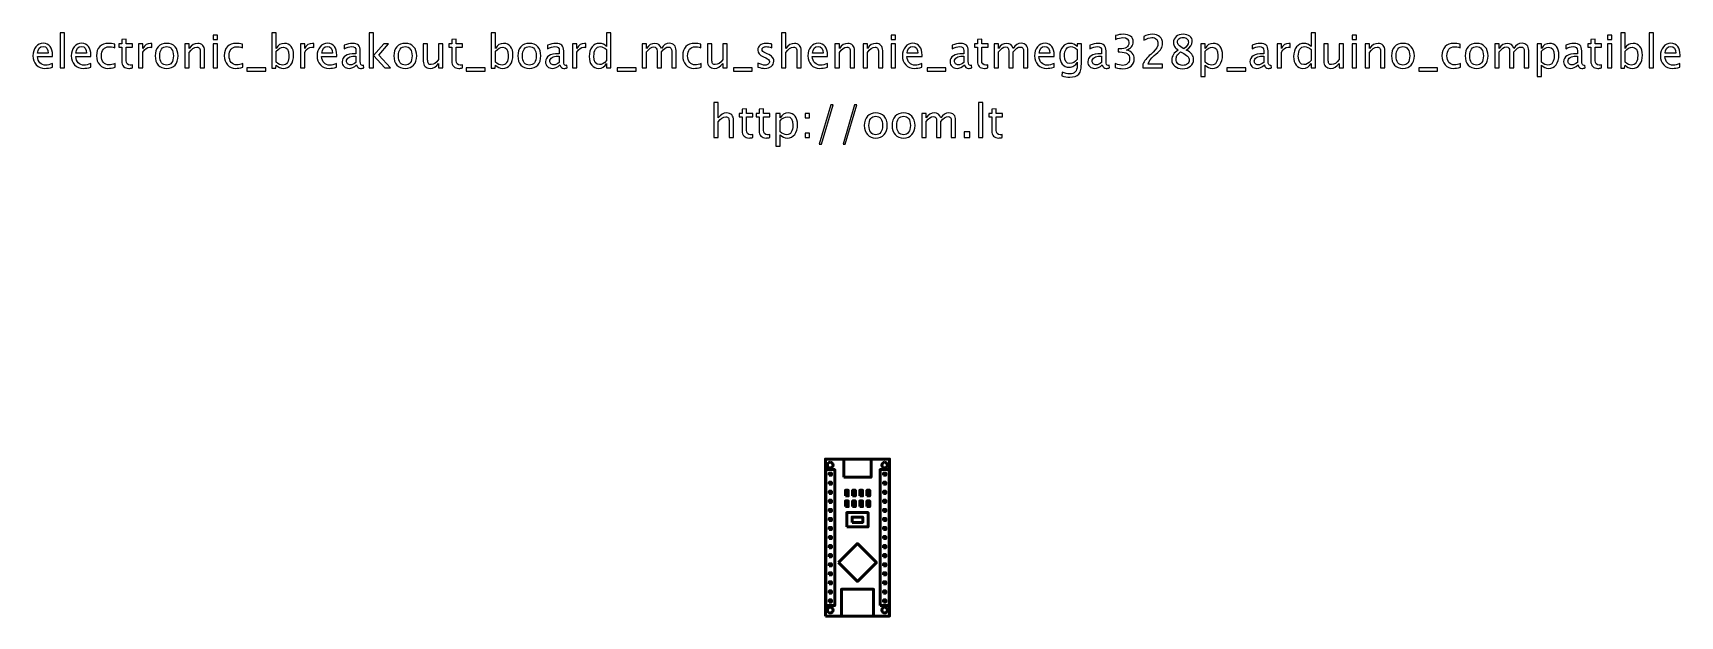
# Model space of a CAD drawing. Header units: centimetres. Extents: x -23.1 to 23.1, y -2.2 to 14.1.
import ezdxf

# ---------------------------------------------------------------- set-up
doc = ezdxf.new("R2010")
doc.units = ezdxf.units.CM
doc.header["$MEASUREMENT"] = 0
doc.layers.add('Layer 1', color=7, linetype='Continuous')

msp = doc.modelspace()

# ---------------------------------------------------------------- linework, layer by layer
at = {"layer": 'Layer 1', "lineweight": 53}
for points in [[(-0.9, -2.2), (0.9, -2.2), (0.9, 2.2), (-0.9, 2.2), (-0.9, -2.2)], [(-0.889, -1.90503), (-0.635, -1.90503), (-0.635, 1.90497), (-0.889, 1.90497), (-0.889, -1.90503)], [(-0.381, 1.692), (0.381, 1.692), (0.381, 2.2), (-0.381, 2.2), (-0.381, 1.692)], [(0.635, -1.90503), (0.889, -1.90503), (0.889, 1.90497), (0.635, 1.90497), (0.635, -1.90503)], [(-0.792, 1.74797), (-0.732, 1.74797), (-0.732, 1.80797), (-0.792, 1.80797), (-0.792, 1.74797)], [(-0.792, 1.49397), (-0.732, 1.49397), (-0.732, 1.55397), (-0.792, 1.55397), (-0.792, 1.49397)], [(0.732, 1.74797), (0.792, 1.74797), (0.792, 1.80797), (0.732, 1.80797), (0.732, 1.74797)], [(0.732, 1.49397), (0.792, 1.49397), (0.792, 1.55397), (0.732, 1.55397), (0.732, 1.49397)], [(-0.792, 1.23997), (-0.732, 1.23997), (-0.732, 1.29997), (-0.792, 1.29997), (-0.792, 1.23997)], [(-0.792, 0.98597), (-0.732, 0.98597), (-0.732, 1.04597), (-0.792, 1.04597), (-0.792, 0.98597)], [(-0.33639, 1.16799), (-0.25639, 1.16799), (-0.25639, 1.32799), (-0.33639, 1.32799), (-0.33639, 1.16799)], [(-0.33639, 0.86799), (-0.25639, 0.86799), (-0.25639, 1.02799), (-0.33639, 1.02799), (-0.33639, 0.86799)], [(-0.13639, 1.16799), (-0.05639, 1.16799), (-0.05639, 1.32799), (-0.13639, 1.32799), (-0.13639, 1.16799)], [(-0.13639, 0.86799), (-0.05639, 0.86799), (-0.05639, 1.02799), (-0.13639, 1.02799), (-0.13639, 0.86799)], [(0.06361, 1.16799), (0.14361, 1.16799), (0.14361, 1.32799), (0.06361, 1.32799), (0.06361, 1.16799)], [(0.06361, 0.86799), (0.14361, 0.86799), (0.14361, 1.02799), (0.06361, 1.02799), (0.06361, 0.86799)], [(0.26361, 1.16799), (0.34361, 1.16799), (0.34361, 1.32799), (0.26361, 1.32799), (0.26361, 1.16799)], [(0.26361, 0.86799), (0.34361, 0.86799), (0.34361, 1.02799), (0.26361, 1.02799), (0.26361, 0.86799)], [(0.732, 1.23997), (0.792, 1.23997), (0.792, 1.29997), (0.732, 1.29997), (0.732, 1.23997)], [(0.732, 0.98597), (0.792, 0.98597), (0.792, 1.04597), (0.732, 1.04597), (0.732, 0.98597)], [(-0.792, 0.73197), (-0.732, 0.73197), (-0.732, 0.79197), (-0.792, 0.79197), (-0.792, 0.73197)], [(-0.792, 0.47797), (-0.732, 0.47797), (-0.732, 0.53797), (-0.792, 0.53797), (-0.792, 0.47797)], [(-0.3, 0.3), (0.3, 0.3), (0.3, 0.7), (-0.3, 0.7), (-0.3, 0.3)], [(-0.15, 0.425), (0.15, 0.425), (0.15, 0.575), (-0.15, 0.575), (-0.15, 0.425)], [(0.732, 0.73197), (0.792, 0.73197), (0.792, 0.79197), (0.732, 0.79197), (0.732, 0.73197)], [(0.732, 0.47797), (0.792, 0.47797), (0.792, 0.53797), (0.732, 0.53797), (0.732, 0.47797)], [(-0.792, 0.22397), (-0.732, 0.22397), (-0.732, 0.28397), (-0.792, 0.28397), (-0.792, 0.22397)], [(-0.792, -0.03003), (-0.732, -0.03003), (-0.732, 0.02997), (-0.792, 0.02997), (-0.792, -0.03003)], [(0.732, 0.22397), (0.792, 0.22397), (0.792, 0.28397), (0.732, 0.28397), (0.732, 0.22397)], [(0.732, -0.03003), (0.792, -0.03003), (0.792, 0.02997), (0.732, 0.02997), (0.732, -0.03003)], [(-0.792, -0.28403), (-0.732, -0.28403), (-0.732, -0.22403), (-0.792, -0.22403), (-0.792, -0.28403)], [(0.732, -0.28403), (0.792, -0.28403), (0.792, -0.22403), (0.732, -0.22403), (0.732, -0.28403)], [(-0.792, -0.53803), (-0.732, -0.53803), (-0.732, -0.47803), (-0.792, -0.47803), (-0.792, -0.53803)], [(-0.792, -0.79203), (-0.732, -0.79203), (-0.732, -0.73203), (-0.792, -0.73203), (-0.792, -0.79203)], [(0.732, -0.53803), (0.792, -0.53803), (0.792, -0.47803), (0.732, -0.47803), (0.732, -0.53803)], [(0.732, -0.79203), (0.792, -0.79203), (0.792, -0.73203), (0.732, -0.73203), (0.732, -0.79203)], [(-0.792, -1.04603), (-0.732, -1.04603), (-0.732, -0.98603), (-0.792, -0.98603), (-0.792, -1.04603)], [(-0.792, -1.30003), (-0.732, -1.30003), (-0.732, -1.24003), (-0.792, -1.24003), (-0.792, -1.30003)], [(0.732, -1.04603), (0.792, -1.04603), (0.792, -0.98603), (0.732, -0.98603), (0.732, -1.04603)], [(0.732, -1.30003), (0.792, -1.30003), (0.792, -1.24003), (0.732, -1.24003), (0.732, -1.30003)], [(-0.792, -1.55403), (-0.732, -1.55403), (-0.732, -1.49403), (-0.792, -1.49403), (-0.792, -1.55403)], [(-0.792, -1.80803), (-0.732, -1.80803), (-0.732, -1.74803), (-0.792, -1.74803), (-0.792, -1.80803)], [(-0.45, -2.2), (0.45, -2.2), (0.45, -1.45), (-0.45, -1.45), (-0.45, -2.2)], [(0.732, -1.55403), (0.792, -1.55403), (0.792, -1.49403), (0.732, -1.49403), (0.732, -1.55403)], [(0.732, -1.80803), (0.792, -1.80803), (0.792, -1.74803), (0.732, -1.74803), (0.732, -1.80803)]]:
    msp.add_lwpolyline(points, close=True, dxfattribs=at)
for centre in [(-0.762, 2.03197), (0.762, 2.03197), (-0.762, -2.03203), (0.762, -2.03203)]:
    msp.add_ellipse(centre, major_axis=(0, 0.08), ratio=1, dxfattribs=at)
at = {"layer": 'Layer 1'}
for points, knots in [([(-22.56979, 13.19203), (-22.6517, 13.16748), (-22.72177, 13.1552), (-22.78019, 13.1552), (-22.78019, 13.1552), (-22.87988, 13.1552), (-22.96095, 13.18822), (-23.02339, 13.25405), (-23.02339, 13.25405), (-23.08583, 13.31988), (-23.11716, 13.40518), (-23.11716, 13.51017), (-23.11716, 13.51017), (-23.11716, 13.61198), (-23.08964, 13.69559), (-23.0344, 13.76099), (-23.0344, 13.76099), (-22.97915, 13.82618), (-22.90846, 13.85878), (-22.82231, 13.85878), (-22.82231, 13.85878), (-22.74082, 13.85878), (-22.67774, 13.82978), (-22.63329, 13.77179), (-22.63329, 13.77179), (-22.58884, 13.71379), (-22.56661, 13.63166), (-22.56661, 13.52519), (-22.56661, 13.52519), (-22.56661, 13.52519), (-22.56725, 13.48794), (-22.56725, 13.48794), (-22.56725, 13.48794), (-22.56725, 13.48794), (-22.9927, 13.48794), (-22.9927, 13.48794), (-22.9927, 13.48794), (-22.97492, 13.32707), (-22.89639, 13.24664), (-22.75733, 13.24664), (-22.75733, 13.24664), (-22.70631, 13.24664), (-22.64387, 13.26103), (-22.56979, 13.28982), (-22.56979, 13.28982), (-22.56979, 13.28982), (-22.56979, 13.19203), (-22.56979, 13.19203)], [0, 0, 0, 0, 0.07692308, 0.07692308, 0.07692308, 0.07692308, 0.15384615, 0.15384615, 0.15384615, 0.15384615, 0.23076923, 0.23076923, 0.23076923, 0.23076923, 0.30769231, 0.30769231, 0.30769231, 0.30769231, 0.38461538, 0.38461538, 0.38461538, 0.38461538, 0.46153846, 0.46153846, 0.46153846, 0.46153846, 0.53846154, 0.53846154, 0.53846154, 0.53846154, 0.61538462, 0.61538462, 0.61538462, 0.61538462, 0.69230769, 0.69230769, 0.69230769, 0.69230769, 0.76923077, 0.76923077, 0.76923077, 0.76923077, 0.84615385, 0.84615385, 0.84615385, 0.84615385, 1, 1, 1, 1]), ([(-22.35622, 13.17044), (-22.35622, 13.17044), (-22.35622, 14.14961), (-22.35622, 14.14961), (-22.35622, 14.14961), (-22.35622, 14.14961), (-22.2343, 14.14961), (-22.2343, 14.14961), (-22.2343, 14.14961), (-22.2343, 14.14961), (-22.2343, 13.17044), (-22.2343, 13.17044), (-22.2343, 13.17044), (-22.2343, 13.17044), (-22.35622, 13.17044), (-22.35622, 13.17044)], [0, 0, 0, 0, 0.2, 0.2, 0.2, 0.2, 0.4, 0.4, 0.4, 0.4, 0.6, 0.6, 0.6, 0.6, 1, 1, 1, 1]), ([(-21.49516, 13.19203), (-21.57707, 13.16748), (-21.64714, 13.1552), (-21.70556, 13.1552), (-21.70556, 13.1552), (-21.80525, 13.1552), (-21.88632, 13.18822), (-21.94876, 13.25405), (-21.94876, 13.25405), (-22.0112, 13.31988), (-22.04253, 13.40518), (-22.04253, 13.51017), (-22.04253, 13.51017), (-22.04253, 13.61198), (-22.01501, 13.69559), (-21.95977, 13.76099), (-21.95977, 13.76099), (-21.90452, 13.82618), (-21.83383, 13.85878), (-21.74768, 13.85878), (-21.74768, 13.85878), (-21.66619, 13.85878), (-21.60311, 13.82978), (-21.55866, 13.77179), (-21.55866, 13.77179), (-21.51421, 13.71379), (-21.49198, 13.63166), (-21.49198, 13.52519), (-21.49198, 13.52519), (-21.49198, 13.52519), (-21.49262, 13.48794), (-21.49262, 13.48794), (-21.49262, 13.48794), (-21.49262, 13.48794), (-21.91807, 13.48794), (-21.91807, 13.48794), (-21.91807, 13.48794), (-21.90029, 13.32707), (-21.82176, 13.24664), (-21.6827, 13.24664), (-21.6827, 13.24664), (-21.63168, 13.24664), (-21.56924, 13.26103), (-21.49516, 13.28982), (-21.49516, 13.28982), (-21.49516, 13.28982), (-21.49516, 13.19203), (-21.49516, 13.19203)], [0, 0, 0, 0, 0.07692308, 0.07692308, 0.07692308, 0.07692308, 0.15384615, 0.15384615, 0.15384615, 0.15384615, 0.23076923, 0.23076923, 0.23076923, 0.23076923, 0.30769231, 0.30769231, 0.30769231, 0.30769231, 0.38461538, 0.38461538, 0.38461538, 0.38461538, 0.46153846, 0.46153846, 0.46153846, 0.46153846, 0.53846154, 0.53846154, 0.53846154, 0.53846154, 0.61538462, 0.61538462, 0.61538462, 0.61538462, 0.69230769, 0.69230769, 0.69230769, 0.69230769, 0.76923077, 0.76923077, 0.76923077, 0.76923077, 0.84615385, 0.84615385, 0.84615385, 0.84615385, 1, 1, 1, 1]), ([(-20.81423, 13.19076), (-20.89318, 13.16705), (-20.96134, 13.1552), (-21.0187, 13.1552), (-21.0187, 13.1552), (-21.10972, 13.1552), (-21.18507, 13.18886), (-21.24497, 13.25595), (-21.24497, 13.25595), (-21.30487, 13.32326), (-21.33493, 13.40814), (-21.33493, 13.51038), (-21.33493, 13.51038), (-21.33493, 13.6196), (-21.3053, 13.7049), (-21.24603, 13.76586), (-21.24603, 13.76586), (-21.18676, 13.82703), (-21.104, 13.85751), (-20.99774, 13.85751), (-20.99774, 13.85751), (-20.94546, 13.85751), (-20.88662, 13.85031), (-20.82185, 13.83592), (-20.82185, 13.83592), (-20.82185, 13.83592), (-20.82185, 13.73305), (-20.82185, 13.73305), (-20.82185, 13.73305), (-20.89064, 13.75337), (-20.94673, 13.76353), (-20.98991, 13.76353), (-20.98991, 13.76353), (-21.05257, 13.76353), (-21.10273, 13.74004), (-21.1402, 13.69326), (-21.1402, 13.69326), (-21.17766, 13.64648), (-21.1965, 13.58404), (-21.1965, 13.50614), (-21.1965, 13.50614), (-21.1965, 13.43058), (-21.17703, 13.36962), (-21.13829, 13.32284), (-21.13829, 13.32284), (-21.09956, 13.27627), (-21.04897, 13.25299), (-20.9861, 13.25299), (-20.9861, 13.25299), (-20.93043, 13.25299), (-20.87328, 13.26738), (-20.81423, 13.29617), (-20.81423, 13.29617), (-20.81423, 13.29617), (-20.81423, 13.19076), (-20.81423, 13.19076)], [0, 0, 0, 0, 0.06666667, 0.06666667, 0.06666667, 0.06666667, 0.13333333, 0.13333333, 0.13333333, 0.13333333, 0.2, 0.2, 0.2, 0.2, 0.26666667, 0.26666667, 0.26666667, 0.26666667, 0.33333333, 0.33333333, 0.33333333, 0.33333333, 0.4, 0.4, 0.4, 0.4, 0.46666667, 0.46666667, 0.46666667, 0.46666667, 0.53333333, 0.53333333, 0.53333333, 0.53333333, 0.6, 0.6, 0.6, 0.6, 0.66666667, 0.66666667, 0.66666667, 0.66666667, 0.73333333, 0.73333333, 0.73333333, 0.73333333, 0.8, 0.8, 0.8, 0.8, 0.86666667, 0.86666667, 0.86666667, 0.86666667, 1, 1, 1, 1]), ([(-20.33015, 13.17065), (-20.36783, 13.16028), (-20.40063, 13.1552), (-20.42836, 13.1552), (-20.42836, 13.1552), (-20.49059, 13.1552), (-20.53906, 13.17298), (-20.57378, 13.20854), (-20.57378, 13.20854), (-20.6087, 13.2441), (-20.62606, 13.29342), (-20.62606, 13.35671), (-20.62606, 13.35671), (-20.62606, 13.35671), (-20.62606, 13.7521), (-20.62606, 13.7521), (-20.62606, 13.7521), (-20.62606, 13.7521), (-20.7103, 13.7521), (-20.7103, 13.7521), (-20.7103, 13.7521), (-20.7103, 13.7521), (-20.7103, 13.84354), (-20.7103, 13.84354), (-20.7103, 13.84354), (-20.7103, 13.84354), (-20.62606, 13.84354), (-20.62606, 13.84354), (-20.62606, 13.84354), (-20.62606, 13.84354), (-20.62606, 13.96525), (-20.62606, 13.96525), (-20.62606, 13.96525), (-20.62606, 13.96525), (-20.50414, 13.97689), (-20.50414, 13.97689), (-20.50414, 13.97689), (-20.50414, 13.97689), (-20.50414, 13.84354), (-20.50414, 13.84354), (-20.50414, 13.84354), (-20.50414, 13.84354), (-20.32761, 13.84354), (-20.32761, 13.84354), (-20.32761, 13.84354), (-20.32761, 13.84354), (-20.32761, 13.7521), (-20.32761, 13.7521), (-20.32761, 13.7521), (-20.32761, 13.7521), (-20.50414, 13.7521), (-20.50414, 13.7521), (-20.50414, 13.7521), (-20.50414, 13.7521), (-20.50414, 13.37872), (-20.50414, 13.37872), (-20.50414, 13.37872), (-20.50414, 13.29067), (-20.46583, 13.24664), (-20.38942, 13.24664), (-20.38942, 13.24664), (-20.37312, 13.24664), (-20.35343, 13.24939), (-20.33015, 13.25468), (-20.33015, 13.25468), (-20.33015, 13.25468), (-20.33015, 13.17065), (-20.33015, 13.17065)], [0, 0, 0, 0, 0.05555556, 0.05555556, 0.05555556, 0.05555556, 0.11111111, 0.11111111, 0.11111111, 0.11111111, 0.16666667, 0.16666667, 0.16666667, 0.16666667, 0.22222222, 0.22222222, 0.22222222, 0.22222222, 0.27777778, 0.27777778, 0.27777778, 0.27777778, 0.33333333, 0.33333333, 0.33333333, 0.33333333, 0.38888889, 0.38888889, 0.38888889, 0.38888889, 0.44444444, 0.44444444, 0.44444444, 0.44444444, 0.5, 0.5, 0.5, 0.5, 0.55555556, 0.55555556, 0.55555556, 0.55555556, 0.61111111, 0.61111111, 0.61111111, 0.61111111, 0.66666667, 0.66666667, 0.66666667, 0.66666667, 0.72222222, 0.72222222, 0.72222222, 0.72222222, 0.77777778, 0.77777778, 0.77777778, 0.77777778, 0.83333333, 0.83333333, 0.83333333, 0.83333333, 0.88888889, 0.88888889, 0.88888889, 0.88888889, 1, 1, 1, 1]), ([(-20.15616, 13.17044), (-20.15616, 13.17044), (-20.15616, 13.84354), (-20.15616, 13.84354), (-20.15616, 13.84354), (-20.15616, 13.84354), (-20.03424, 13.84354), (-20.03424, 13.84354), (-20.03424, 13.84354), (-20.03424, 13.84354), (-20.03424, 13.71633), (-20.03424, 13.71633), (-20.03424, 13.71633), (-19.98577, 13.81052), (-19.91549, 13.85751), (-19.82321, 13.85751), (-19.82321, 13.85751), (-19.81072, 13.85751), (-19.7976, 13.85645), (-19.78405, 13.85434), (-19.78405, 13.85434), (-19.78405, 13.85434), (-19.78405, 13.74025), (-19.78405, 13.74025), (-19.78405, 13.74025), (-19.80522, 13.74723), (-19.82384, 13.75083), (-19.83993, 13.75083), (-19.83993, 13.75083), (-19.9174, 13.75083), (-19.98217, 13.70511), (-20.03424, 13.61346), (-20.03424, 13.61346), (-20.03424, 13.61346), (-20.03424, 13.17044), (-20.03424, 13.17044), (-20.03424, 13.17044), (-20.03424, 13.17044), (-20.15616, 13.17044), (-20.15616, 13.17044)], [0, 0, 0, 0, 0.09090909, 0.09090909, 0.09090909, 0.09090909, 0.18181818, 0.18181818, 0.18181818, 0.18181818, 0.27272727, 0.27272727, 0.27272727, 0.27272727, 0.36363636, 0.36363636, 0.36363636, 0.36363636, 0.45454545, 0.45454545, 0.45454545, 0.45454545, 0.54545455, 0.54545455, 0.54545455, 0.54545455, 0.63636364, 0.63636364, 0.63636364, 0.63636364, 0.72727273, 0.72727273, 0.72727273, 0.72727273, 0.81818182, 0.81818182, 0.81818182, 0.81818182, 1, 1, 1, 1]), ([(-19.36855, 13.1552), (-19.4674, 13.1552), (-19.54571, 13.18674), (-19.60329, 13.24982), (-19.60329, 13.24982), (-19.66107, 13.31289), (-19.68986, 13.39862), (-19.68986, 13.50678), (-19.68986, 13.50678), (-19.68986, 13.61473), (-19.66107, 13.70024), (-19.60329, 13.76311), (-19.60329, 13.76311), (-19.54571, 13.82597), (-19.4674, 13.85751), (-19.36855, 13.85751), (-19.36855, 13.85751), (-19.2697, 13.85751), (-19.19138, 13.82597), (-19.13381, 13.76311), (-19.13381, 13.76311), (-19.07603, 13.70024), (-19.04724, 13.61473), (-19.04724, 13.50678), (-19.04724, 13.50678), (-19.04724, 13.39862), (-19.07603, 13.31289), (-19.13381, 13.24982), (-19.13381, 13.24982), (-19.19138, 13.18674), (-19.2697, 13.1552), (-19.36855, 13.1552)], [0, 0, 0, 0, 0.11111111, 0.11111111, 0.11111111, 0.11111111, 0.22222222, 0.22222222, 0.22222222, 0.22222222, 0.33333333, 0.33333333, 0.33333333, 0.33333333, 0.44444444, 0.44444444, 0.44444444, 0.44444444, 0.55555556, 0.55555556, 0.55555556, 0.55555556, 0.66666667, 0.66666667, 0.66666667, 0.66666667, 0.77777778, 0.77777778, 0.77777778, 0.77777778, 1, 1, 1, 1]), ([(-18.85632, 13.17044), (-18.85632, 13.17044), (-18.85632, 13.84354), (-18.85632, 13.84354), (-18.85632, 13.84354), (-18.85632, 13.84354), (-18.7344, 13.84354), (-18.7344, 13.84354), (-18.7344, 13.84354), (-18.7344, 13.84354), (-18.7344, 13.71633), (-18.7344, 13.71633), (-18.7344, 13.71633), (-18.66984, 13.81052), (-18.59068, 13.85751), (-18.49712, 13.85751), (-18.49712, 13.85751), (-18.43828, 13.85751), (-18.3915, 13.8391), (-18.357, 13.80205), (-18.357, 13.80205), (-18.3225, 13.76522), (-18.30514, 13.71548), (-18.30514, 13.65325), (-18.30514, 13.65325), (-18.30514, 13.65325), (-18.30514, 13.17044), (-18.30514, 13.17044), (-18.30514, 13.17044), (-18.30514, 13.17044), (-18.42706, 13.17044), (-18.42706, 13.17044), (-18.42706, 13.17044), (-18.42706, 13.17044), (-18.42706, 13.61346), (-18.42706, 13.61346), (-18.42706, 13.61346), (-18.42706, 13.66341), (-18.43447, 13.69897), (-18.44907, 13.72014), (-18.44907, 13.72014), (-18.46389, 13.74152), (-18.48823, 13.7521), (-18.52231, 13.7521), (-18.52231, 13.7521), (-18.59724, 13.7521), (-18.66794, 13.70321), (-18.7344, 13.60542), (-18.7344, 13.60542), (-18.7344, 13.60542), (-18.7344, 13.17044), (-18.7344, 13.17044), (-18.7344, 13.17044), (-18.7344, 13.17044), (-18.85632, 13.17044), (-18.85632, 13.17044)], [0, 0, 0, 0, 0.06666667, 0.06666667, 0.06666667, 0.06666667, 0.13333333, 0.13333333, 0.13333333, 0.13333333, 0.2, 0.2, 0.2, 0.2, 0.26666667, 0.26666667, 0.26666667, 0.26666667, 0.33333333, 0.33333333, 0.33333333, 0.33333333, 0.4, 0.4, 0.4, 0.4, 0.46666667, 0.46666667, 0.46666667, 0.46666667, 0.53333333, 0.53333333, 0.53333333, 0.53333333, 0.6, 0.6, 0.6, 0.6, 0.66666667, 0.66666667, 0.66666667, 0.66666667, 0.73333333, 0.73333333, 0.73333333, 0.73333333, 0.8, 0.8, 0.8, 0.8, 0.86666667, 0.86666667, 0.86666667, 0.86666667, 1, 1, 1, 1]), ([(-18.06807, 13.96673), (-18.06807, 13.96673), (-18.06807, 14.08865), (-18.06807, 14.08865), (-18.06807, 14.08865), (-18.06807, 14.08865), (-17.94615, 14.08865), (-17.94615, 14.08865), (-17.94615, 14.08865), (-17.94615, 14.08865), (-17.94615, 13.96673), (-17.94615, 13.96673), (-17.94615, 13.96673), (-17.94615, 13.96673), (-18.06807, 13.96673), (-18.06807, 13.96673)], [0, 0, 0, 0, 0.2, 0.2, 0.2, 0.2, 0.4, 0.4, 0.4, 0.4, 0.6, 0.6, 0.6, 0.6, 1, 1, 1, 1]), ([(-17.23368, 13.19076), (-17.31263, 13.16705), (-17.38079, 13.1552), (-17.43815, 13.1552), (-17.43815, 13.1552), (-17.52917, 13.1552), (-17.60452, 13.18886), (-17.66442, 13.25595), (-17.66442, 13.25595), (-17.72432, 13.32326), (-17.75438, 13.40814), (-17.75438, 13.51038), (-17.75438, 13.51038), (-17.75438, 13.6196), (-17.72475, 13.7049), (-17.66548, 13.76586), (-17.66548, 13.76586), (-17.60621, 13.82703), (-17.52345, 13.85751), (-17.41719, 13.85751), (-17.41719, 13.85751), (-17.36491, 13.85751), (-17.30607, 13.85031), (-17.2413, 13.83592), (-17.2413, 13.83592), (-17.2413, 13.83592), (-17.2413, 13.73305), (-17.2413, 13.73305), (-17.2413, 13.73305), (-17.31009, 13.75337), (-17.36618, 13.76353), (-17.40936, 13.76353), (-17.40936, 13.76353), (-17.47202, 13.76353), (-17.52218, 13.74004), (-17.55965, 13.69326), (-17.55965, 13.69326), (-17.59711, 13.64648), (-17.61595, 13.58404), (-17.61595, 13.50614), (-17.61595, 13.50614), (-17.61595, 13.43058), (-17.59648, 13.36962), (-17.55774, 13.32284), (-17.55774, 13.32284), (-17.51901, 13.27627), (-17.46842, 13.25299), (-17.40555, 13.25299), (-17.40555, 13.25299), (-17.34988, 13.25299), (-17.29273, 13.26738), (-17.23368, 13.29617), (-17.23368, 13.29617), (-17.23368, 13.29617), (-17.23368, 13.19076), (-17.23368, 13.19076)], [0, 0, 0, 0, 0.06666667, 0.06666667, 0.06666667, 0.06666667, 0.13333333, 0.13333333, 0.13333333, 0.13333333, 0.2, 0.2, 0.2, 0.2, 0.26666667, 0.26666667, 0.26666667, 0.26666667, 0.33333333, 0.33333333, 0.33333333, 0.33333333, 0.4, 0.4, 0.4, 0.4, 0.46666667, 0.46666667, 0.46666667, 0.46666667, 0.53333333, 0.53333333, 0.53333333, 0.53333333, 0.6, 0.6, 0.6, 0.6, 0.66666667, 0.66666667, 0.66666667, 0.66666667, 0.73333333, 0.73333333, 0.73333333, 0.73333333, 0.8, 0.8, 0.8, 0.8, 0.86666667, 0.86666667, 0.86666667, 0.86666667, 1, 1, 1, 1]), ([(-16.41559, 13.16282), (-16.41559, 13.16282), (-16.41559, 14.14961), (-16.41559, 14.14961), (-16.41559, 14.14961), (-16.41559, 14.14961), (-16.29367, 14.14961), (-16.29367, 14.14961), (-16.29367, 14.14961), (-16.29367, 14.14961), (-16.29367, 13.71633), (-16.29367, 13.71633), (-16.29367, 13.71633), (-16.24372, 13.81052), (-16.16857, 13.85751), (-16.06846, 13.85751), (-16.06846, 13.85751), (-15.98739, 13.85751), (-15.92368, 13.82809), (-15.87711, 13.76903), (-15.87711, 13.76903), (-15.83054, 13.70998), (-15.80726, 13.62933), (-15.80726, 13.5271), (-15.80726, 13.5271), (-15.80726, 13.41576), (-15.83372, 13.3258), (-15.88642, 13.25765), (-15.88642, 13.25765), (-15.93913, 13.18928), (-16.00855, 13.1552), (-16.09449, 13.1552), (-16.09449, 13.1552), (-16.17429, 13.1552), (-16.24075, 13.18568), (-16.29367, 13.24685), (-16.29367, 13.24685), (-16.29367, 13.24685), (-16.30849, 13.16282), (-16.30849, 13.16282), (-16.30849, 13.16282), (-16.30849, 13.16282), (-16.41559, 13.16282), (-16.41559, 13.16282)], [0, 0, 0, 0, 0.08333333, 0.08333333, 0.08333333, 0.08333333, 0.16666667, 0.16666667, 0.16666667, 0.16666667, 0.25, 0.25, 0.25, 0.25, 0.33333333, 0.33333333, 0.33333333, 0.33333333, 0.41666667, 0.41666667, 0.41666667, 0.41666667, 0.5, 0.5, 0.5, 0.5, 0.58333333, 0.58333333, 0.58333333, 0.58333333, 0.66666667, 0.66666667, 0.66666667, 0.66666667, 0.75, 0.75, 0.75, 0.75, 0.83333333, 0.83333333, 0.83333333, 0.83333333, 1, 1, 1, 1]), ([(-15.61634, 13.17044), (-15.61634, 13.17044), (-15.61634, 13.84354), (-15.61634, 13.84354), (-15.61634, 13.84354), (-15.61634, 13.84354), (-15.49442, 13.84354), (-15.49442, 13.84354), (-15.49442, 13.84354), (-15.49442, 13.84354), (-15.49442, 13.71633), (-15.49442, 13.71633), (-15.49442, 13.71633), (-15.44595, 13.81052), (-15.37567, 13.85751), (-15.28339, 13.85751), (-15.28339, 13.85751), (-15.2709, 13.85751), (-15.25778, 13.85645), (-15.24423, 13.85434), (-15.24423, 13.85434), (-15.24423, 13.85434), (-15.24423, 13.74025), (-15.24423, 13.74025), (-15.24423, 13.74025), (-15.2654, 13.74723), (-15.28402, 13.75083), (-15.30011, 13.75083), (-15.30011, 13.75083), (-15.37758, 13.75083), (-15.44235, 13.70511), (-15.49442, 13.61346), (-15.49442, 13.61346), (-15.49442, 13.61346), (-15.49442, 13.17044), (-15.49442, 13.17044), (-15.49442, 13.17044), (-15.49442, 13.17044), (-15.61634, 13.17044), (-15.61634, 13.17044)], [0, 0, 0, 0, 0.09090909, 0.09090909, 0.09090909, 0.09090909, 0.18181818, 0.18181818, 0.18181818, 0.18181818, 0.27272727, 0.27272727, 0.27272727, 0.27272727, 0.36363636, 0.36363636, 0.36363636, 0.36363636, 0.45454545, 0.45454545, 0.45454545, 0.45454545, 0.54545455, 0.54545455, 0.54545455, 0.54545455, 0.63636364, 0.63636364, 0.63636364, 0.63636364, 0.72727273, 0.72727273, 0.72727273, 0.72727273, 0.81818182, 0.81818182, 0.81818182, 0.81818182, 1, 1, 1, 1]), ([(-14.60267, 13.19203), (-14.68458, 13.16748), (-14.75465, 13.1552), (-14.81307, 13.1552), (-14.81307, 13.1552), (-14.91276, 13.1552), (-14.99383, 13.18822), (-15.05627, 13.25405), (-15.05627, 13.25405), (-15.11871, 13.31988), (-15.15004, 13.40518), (-15.15004, 13.51017), (-15.15004, 13.51017), (-15.15004, 13.61198), (-15.12252, 13.69559), (-15.06728, 13.76099), (-15.06728, 13.76099), (-15.01203, 13.82618), (-14.94134, 13.85878), (-14.85519, 13.85878), (-14.85519, 13.85878), (-14.7737, 13.85878), (-14.71062, 13.82978), (-14.66617, 13.77179), (-14.66617, 13.77179), (-14.62172, 13.71379), (-14.59949, 13.63166), (-14.59949, 13.52519), (-14.59949, 13.52519), (-14.59949, 13.52519), (-14.60013, 13.48794), (-14.60013, 13.48794), (-14.60013, 13.48794), (-14.60013, 13.48794), (-15.02558, 13.48794), (-15.02558, 13.48794), (-15.02558, 13.48794), (-15.0078, 13.32707), (-14.92927, 13.24664), (-14.79021, 13.24664), (-14.79021, 13.24664), (-14.73919, 13.24664), (-14.67675, 13.26103), (-14.60267, 13.28982), (-14.60267, 13.28982), (-14.60267, 13.28982), (-14.60267, 13.19203), (-14.60267, 13.19203)], [0, 0, 0, 0, 0.07692308, 0.07692308, 0.07692308, 0.07692308, 0.15384615, 0.15384615, 0.15384615, 0.15384615, 0.23076923, 0.23076923, 0.23076923, 0.23076923, 0.30769231, 0.30769231, 0.30769231, 0.30769231, 0.38461538, 0.38461538, 0.38461538, 0.38461538, 0.46153846, 0.46153846, 0.46153846, 0.46153846, 0.53846154, 0.53846154, 0.53846154, 0.53846154, 0.61538462, 0.61538462, 0.61538462, 0.61538462, 0.69230769, 0.69230769, 0.69230769, 0.69230769, 0.76923077, 0.76923077, 0.76923077, 0.76923077, 0.84615385, 0.84615385, 0.84615385, 0.84615385, 1, 1, 1, 1]), ([(-14.04218, 13.25617), (-14.11541, 13.18886), (-14.1859, 13.1552), (-14.25363, 13.1552), (-14.25363, 13.1552), (-14.3093, 13.1552), (-14.35566, 13.17256), (-14.39227, 13.20748), (-14.39227, 13.20748), (-14.4291, 13.24241), (-14.44752, 13.28643), (-14.44752, 13.33956), (-14.44752, 13.33956), (-14.44752, 13.41301), (-14.41662, 13.46953), (-14.35481, 13.5089), (-14.35481, 13.5089), (-14.293, 13.54827), (-14.20431, 13.56795), (-14.08874, 13.56795), (-14.08874, 13.56795), (-14.08874, 13.56795), (-14.06017, 13.56795), (-14.06017, 13.56795), (-14.06017, 13.56795), (-14.06017, 13.56795), (-14.06017, 13.64902), (-14.06017, 13.64902), (-14.06017, 13.64902), (-14.06017, 13.72712), (-14.10081, 13.76607), (-14.1823, 13.76607), (-14.1823, 13.76607), (-14.24538, 13.76607), (-14.31438, 13.74617), (-14.3891, 13.70638), (-14.3891, 13.70638), (-14.3891, 13.70638), (-14.3891, 13.80671), (-14.3891, 13.80671), (-14.3891, 13.80671), (-14.30697, 13.84058), (-14.2295, 13.85751), (-14.1569, 13.85751), (-14.1569, 13.85751), (-14.08218, 13.85751), (-14.02694, 13.84058), (-13.99159, 13.8065), (-13.99159, 13.8065), (-13.95603, 13.77242), (-13.93825, 13.71993), (-13.93825, 13.64902), (-13.93825, 13.64902), (-13.93825, 13.64902), (-13.93825, 13.34485), (-13.93825, 13.34485), (-13.93825, 13.34485), (-13.93825, 13.27522), (-13.91687, 13.24029), (-13.8739, 13.24029), (-13.8739, 13.24029), (-13.86861, 13.24029), (-13.86078, 13.24114), (-13.85041, 13.24283), (-13.85041, 13.24283), (-13.85041, 13.24283), (-13.84173, 13.1751), (-13.84173, 13.1751), (-13.84173, 13.1751), (-13.86946, 13.16176), (-13.89994, 13.1552), (-13.93338, 13.1552), (-13.93338, 13.1552), (-13.99032, 13.1552), (-14.02651, 13.18886), (-14.04218, 13.25617)], [0, 0, 0, 0, 0.05, 0.05, 0.05, 0.05, 0.1, 0.1, 0.1, 0.1, 0.15, 0.15, 0.15, 0.15, 0.2, 0.2, 0.2, 0.2, 0.25, 0.25, 0.25, 0.25, 0.3, 0.3, 0.3, 0.3, 0.35, 0.35, 0.35, 0.35, 0.4, 0.4, 0.4, 0.4, 0.45, 0.45, 0.45, 0.45, 0.5, 0.5, 0.5, 0.5, 0.55, 0.55, 0.55, 0.55, 0.6, 0.6, 0.6, 0.6, 0.65, 0.65, 0.65, 0.65, 0.7, 0.7, 0.7, 0.7, 0.75, 0.75, 0.75, 0.75, 0.8, 0.8, 0.8, 0.8, 0.85, 0.85, 0.85, 0.85, 0.9, 0.9, 0.9, 0.9, 1, 1, 1, 1]), ([(-13.68785, 13.17044), (-13.68785, 13.17044), (-13.68785, 14.14961), (-13.68785, 14.14961), (-13.68785, 14.14961), (-13.68785, 14.14961), (-13.56593, 14.14961), (-13.56593, 14.14961), (-13.56593, 14.14961), (-13.56593, 14.14961), (-13.56593, 13.51694), (-13.56593, 13.51694), (-13.56593, 13.51694), (-13.56593, 13.51694), (-13.28018, 13.84354), (-13.28018, 13.84354), (-13.28018, 13.84354), (-13.28018, 13.84354), (-13.14852, 13.84354), (-13.14852, 13.84354), (-13.14852, 13.84354), (-13.14852, 13.84354), (-13.42157, 13.52943), (-13.42157, 13.52943), (-13.42157, 13.52943), (-13.42157, 13.52943), (-13.09137, 13.17044), (-13.09137, 13.17044), (-13.09137, 13.17044), (-13.09137, 13.17044), (-13.24843, 13.17044), (-13.24843, 13.17044), (-13.24843, 13.17044), (-13.24843, 13.17044), (-13.56593, 13.51567), (-13.56593, 13.51567), (-13.56593, 13.51567), (-13.56593, 13.51567), (-13.56593, 13.17044), (-13.56593, 13.17044), (-13.56593, 13.17044), (-13.56593, 13.17044), (-13.68785, 13.17044), (-13.68785, 13.17044)], [0, 0, 0, 0, 0.08333333, 0.08333333, 0.08333333, 0.08333333, 0.16666667, 0.16666667, 0.16666667, 0.16666667, 0.25, 0.25, 0.25, 0.25, 0.33333333, 0.33333333, 0.33333333, 0.33333333, 0.41666667, 0.41666667, 0.41666667, 0.41666667, 0.5, 0.5, 0.5, 0.5, 0.58333333, 0.58333333, 0.58333333, 0.58333333, 0.66666667, 0.66666667, 0.66666667, 0.66666667, 0.75, 0.75, 0.75, 0.75, 0.83333333, 0.83333333, 0.83333333, 0.83333333, 1, 1, 1, 1]), ([(-12.67756, 13.1552), (-12.77641, 13.1552), (-12.85472, 13.18674), (-12.9123, 13.24982), (-12.9123, 13.24982), (-12.97008, 13.31289), (-12.99887, 13.39862), (-12.99887, 13.50678), (-12.99887, 13.50678), (-12.99887, 13.61473), (-12.97008, 13.70024), (-12.9123, 13.76311), (-12.9123, 13.76311), (-12.85472, 13.82597), (-12.77641, 13.85751), (-12.67756, 13.85751), (-12.67756, 13.85751), (-12.57871, 13.85751), (-12.50039, 13.82597), (-12.44282, 13.76311), (-12.44282, 13.76311), (-12.38504, 13.70024), (-12.35625, 13.61473), (-12.35625, 13.50678), (-12.35625, 13.50678), (-12.35625, 13.39862), (-12.38504, 13.31289), (-12.44282, 13.24982), (-12.44282, 13.24982), (-12.50039, 13.18674), (-12.57871, 13.1552), (-12.67756, 13.1552)], [0, 0, 0, 0, 0.11111111, 0.11111111, 0.11111111, 0.11111111, 0.22222222, 0.22222222, 0.22222222, 0.22222222, 0.33333333, 0.33333333, 0.33333333, 0.33333333, 0.44444444, 0.44444444, 0.44444444, 0.44444444, 0.55555556, 0.55555556, 0.55555556, 0.55555556, 0.66666667, 0.66666667, 0.66666667, 0.66666667, 0.77777778, 0.77777778, 0.77777778, 0.77777778, 1, 1, 1, 1]), ([(-11.07609, 13.17065), (-11.11377, 13.16028), (-11.14657, 13.1552), (-11.1743, 13.1552), (-11.1743, 13.1552), (-11.23653, 13.1552), (-11.285, 13.17298), (-11.31972, 13.20854), (-11.31972, 13.20854), (-11.35464, 13.2441), (-11.372, 13.29342), (-11.372, 13.35671), (-11.372, 13.35671), (-11.372, 13.35671), (-11.372, 13.7521), (-11.372, 13.7521), (-11.372, 13.7521), (-11.372, 13.7521), (-11.45624, 13.7521), (-11.45624, 13.7521), (-11.45624, 13.7521), (-11.45624, 13.7521), (-11.45624, 13.84354), (-11.45624, 13.84354), (-11.45624, 13.84354), (-11.45624, 13.84354), (-11.372, 13.84354), (-11.372, 13.84354), (-11.372, 13.84354), (-11.372, 13.84354), (-11.372, 13.96525), (-11.372, 13.96525), (-11.372, 13.96525), (-11.372, 13.96525), (-11.25008, 13.97689), (-11.25008, 13.97689), (-11.25008, 13.97689), (-11.25008, 13.97689), (-11.25008, 13.84354), (-11.25008, 13.84354), (-11.25008, 13.84354), (-11.25008, 13.84354), (-11.07355, 13.84354), (-11.07355, 13.84354), (-11.07355, 13.84354), (-11.07355, 13.84354), (-11.07355, 13.7521), (-11.07355, 13.7521), (-11.07355, 13.7521), (-11.07355, 13.7521), (-11.25008, 13.7521), (-11.25008, 13.7521), (-11.25008, 13.7521), (-11.25008, 13.7521), (-11.25008, 13.37872), (-11.25008, 13.37872), (-11.25008, 13.37872), (-11.25008, 13.29067), (-11.21177, 13.24664), (-11.13536, 13.24664), (-11.13536, 13.24664), (-11.11906, 13.24664), (-11.09937, 13.24939), (-11.07609, 13.25468), (-11.07609, 13.25468), (-11.07609, 13.25468), (-11.07609, 13.17065), (-11.07609, 13.17065)], [0, 0, 0, 0, 0.05555556, 0.05555556, 0.05555556, 0.05555556, 0.11111111, 0.11111111, 0.11111111, 0.11111111, 0.16666667, 0.16666667, 0.16666667, 0.16666667, 0.22222222, 0.22222222, 0.22222222, 0.22222222, 0.27777778, 0.27777778, 0.27777778, 0.27777778, 0.33333333, 0.33333333, 0.33333333, 0.33333333, 0.38888889, 0.38888889, 0.38888889, 0.38888889, 0.44444444, 0.44444444, 0.44444444, 0.44444444, 0.5, 0.5, 0.5, 0.5, 0.55555556, 0.55555556, 0.55555556, 0.55555556, 0.61111111, 0.61111111, 0.61111111, 0.61111111, 0.66666667, 0.66666667, 0.66666667, 0.66666667, 0.72222222, 0.72222222, 0.72222222, 0.72222222, 0.77777778, 0.77777778, 0.77777778, 0.77777778, 0.83333333, 0.83333333, 0.83333333, 0.83333333, 0.88888889, 0.88888889, 0.88888889, 0.88888889, 1, 1, 1, 1]), ([(-10.2671, 13.16282), (-10.2671, 13.16282), (-10.2671, 14.14961), (-10.2671, 14.14961), (-10.2671, 14.14961), (-10.2671, 14.14961), (-10.14518, 14.14961), (-10.14518, 14.14961), (-10.14518, 14.14961), (-10.14518, 14.14961), (-10.14518, 13.71633), (-10.14518, 13.71633), (-10.14518, 13.71633), (-10.09523, 13.81052), (-10.02008, 13.85751), (-9.91997, 13.85751), (-9.91997, 13.85751), (-9.8389, 13.85751), (-9.77519, 13.82809), (-9.72862, 13.76903), (-9.72862, 13.76903), (-9.68205, 13.70998), (-9.65877, 13.62933), (-9.65877, 13.5271), (-9.65877, 13.5271), (-9.65877, 13.41576), (-9.68523, 13.3258), (-9.73793, 13.25765), (-9.73793, 13.25765), (-9.79064, 13.18928), (-9.86006, 13.1552), (-9.946, 13.1552), (-9.946, 13.1552), (-10.0258, 13.1552), (-10.09226, 13.18568), (-10.14518, 13.24685), (-10.14518, 13.24685), (-10.14518, 13.24685), (-10.16, 13.16282), (-10.16, 13.16282), (-10.16, 13.16282), (-10.16, 13.16282), (-10.2671, 13.16282), (-10.2671, 13.16282)], [0, 0, 0, 0, 0.08333333, 0.08333333, 0.08333333, 0.08333333, 0.16666667, 0.16666667, 0.16666667, 0.16666667, 0.25, 0.25, 0.25, 0.25, 0.33333333, 0.33333333, 0.33333333, 0.33333333, 0.41666667, 0.41666667, 0.41666667, 0.41666667, 0.5, 0.5, 0.5, 0.5, 0.58333333, 0.58333333, 0.58333333, 0.58333333, 0.66666667, 0.66666667, 0.66666667, 0.66666667, 0.75, 0.75, 0.75, 0.75, 0.83333333, 0.83333333, 0.83333333, 0.83333333, 1, 1, 1, 1]), ([(-9.19988, 13.1552), (-9.29873, 13.1552), (-9.37704, 13.18674), (-9.43462, 13.24982), (-9.43462, 13.24982), (-9.4924, 13.31289), (-9.52119, 13.39862), (-9.52119, 13.50678), (-9.52119, 13.50678), (-9.52119, 13.61473), (-9.4924, 13.70024), (-9.43462, 13.76311), (-9.43462, 13.76311), (-9.37704, 13.82597), (-9.29873, 13.85751), (-9.19988, 13.85751), (-9.19988, 13.85751), (-9.10103, 13.85751), (-9.02271, 13.82597), (-8.96514, 13.76311), (-8.96514, 13.76311), (-8.90736, 13.70024), (-8.87857, 13.61473), (-8.87857, 13.50678), (-8.87857, 13.50678), (-8.87857, 13.39862), (-8.90736, 13.31289), (-8.96514, 13.24982), (-8.96514, 13.24982), (-9.02271, 13.18674), (-9.10103, 13.1552), (-9.19988, 13.1552)], [0, 0, 0, 0, 0.11111111, 0.11111111, 0.11111111, 0.11111111, 0.22222222, 0.22222222, 0.22222222, 0.22222222, 0.33333333, 0.33333333, 0.33333333, 0.33333333, 0.44444444, 0.44444444, 0.44444444, 0.44444444, 0.55555556, 0.55555556, 0.55555556, 0.55555556, 0.66666667, 0.66666667, 0.66666667, 0.66666667, 0.77777778, 0.77777778, 0.77777778, 0.77777778, 1, 1, 1, 1]), ([(-8.34073, 13.25617), (-8.41396, 13.18886), (-8.48445, 13.1552), (-8.55218, 13.1552), (-8.55218, 13.1552), (-8.60785, 13.1552), (-8.65421, 13.17256), (-8.69082, 13.20748), (-8.69082, 13.20748), (-8.72765, 13.24241), (-8.74607, 13.28643), (-8.74607, 13.33956), (-8.74607, 13.33956), (-8.74607, 13.41301), (-8.71517, 13.46953), (-8.65336, 13.5089), (-8.65336, 13.5089), (-8.59155, 13.54827), (-8.50286, 13.56795), (-8.38729, 13.56795), (-8.38729, 13.56795), (-8.38729, 13.56795), (-8.35872, 13.56795), (-8.35872, 13.56795), (-8.35872, 13.56795), (-8.35872, 13.56795), (-8.35872, 13.64902), (-8.35872, 13.64902), (-8.35872, 13.64902), (-8.35872, 13.72712), (-8.39936, 13.76607), (-8.48085, 13.76607), (-8.48085, 13.76607), (-8.54393, 13.76607), (-8.61293, 13.74617), (-8.68765, 13.70638), (-8.68765, 13.70638), (-8.68765, 13.70638), (-8.68765, 13.80671), (-8.68765, 13.80671), (-8.68765, 13.80671), (-8.60552, 13.84058), (-8.52805, 13.85751), (-8.45545, 13.85751), (-8.45545, 13.85751), (-8.38073, 13.85751), (-8.32549, 13.84058), (-8.29014, 13.8065), (-8.29014, 13.8065), (-8.25458, 13.77242), (-8.2368, 13.71993), (-8.2368, 13.64902), (-8.2368, 13.64902), (-8.2368, 13.64902), (-8.2368, 13.34485), (-8.2368, 13.34485), (-8.2368, 13.34485), (-8.2368, 13.27522), (-8.21542, 13.24029), (-8.17245, 13.24029), (-8.17245, 13.24029), (-8.16716, 13.24029), (-8.15933, 13.24114), (-8.14896, 13.24283), (-8.14896, 13.24283), (-8.14896, 13.24283), (-8.14028, 13.1751), (-8.14028, 13.1751), (-8.14028, 13.1751), (-8.16801, 13.16176), (-8.19849, 13.1552), (-8.23193, 13.1552), (-8.23193, 13.1552), (-8.28887, 13.1552), (-8.32506, 13.18886), (-8.34073, 13.25617)], [0, 0, 0, 0, 0.05, 0.05, 0.05, 0.05, 0.1, 0.1, 0.1, 0.1, 0.15, 0.15, 0.15, 0.15, 0.2, 0.2, 0.2, 0.2, 0.25, 0.25, 0.25, 0.25, 0.3, 0.3, 0.3, 0.3, 0.35, 0.35, 0.35, 0.35, 0.4, 0.4, 0.4, 0.4, 0.45, 0.45, 0.45, 0.45, 0.5, 0.5, 0.5, 0.5, 0.55, 0.55, 0.55, 0.55, 0.6, 0.6, 0.6, 0.6, 0.65, 0.65, 0.65, 0.65, 0.7, 0.7, 0.7, 0.7, 0.75, 0.75, 0.75, 0.75, 0.8, 0.8, 0.8, 0.8, 0.85, 0.85, 0.85, 0.85, 0.9, 0.9, 0.9, 0.9, 1, 1, 1, 1]), ([(-7.9864, 13.17044), (-7.9864, 13.17044), (-7.9864, 13.84354), (-7.9864, 13.84354), (-7.9864, 13.84354), (-7.9864, 13.84354), (-7.86448, 13.84354), (-7.86448, 13.84354), (-7.86448, 13.84354), (-7.86448, 13.84354), (-7.86448, 13.71633), (-7.86448, 13.71633), (-7.86448, 13.71633), (-7.81601, 13.81052), (-7.74573, 13.85751), (-7.65345, 13.85751), (-7.65345, 13.85751), (-7.64096, 13.85751), (-7.62784, 13.85645), (-7.61429, 13.85434), (-7.61429, 13.85434), (-7.61429, 13.85434), (-7.61429, 13.74025), (-7.61429, 13.74025), (-7.61429, 13.74025), (-7.63546, 13.74723), (-7.65408, 13.75083), (-7.67017, 13.75083), (-7.67017, 13.75083), (-7.74764, 13.75083), (-7.81241, 13.70511), (-7.86448, 13.61346), (-7.86448, 13.61346), (-7.86448, 13.61346), (-7.86448, 13.17044), (-7.86448, 13.17044), (-7.86448, 13.17044), (-7.86448, 13.17044), (-7.9864, 13.17044), (-7.9864, 13.17044)], [0, 0, 0, 0, 0.09090909, 0.09090909, 0.09090909, 0.09090909, 0.18181818, 0.18181818, 0.18181818, 0.18181818, 0.27272727, 0.27272727, 0.27272727, 0.27272727, 0.36363636, 0.36363636, 0.36363636, 0.36363636, 0.45454545, 0.45454545, 0.45454545, 0.45454545, 0.54545455, 0.54545455, 0.54545455, 0.54545455, 0.63636364, 0.63636364, 0.63636364, 0.63636364, 0.72727273, 0.72727273, 0.72727273, 0.72727273, 0.81818182, 0.81818182, 0.81818182, 0.81818182, 1, 1, 1, 1]), ([(-7.03369, 13.17044), (-7.03369, 13.17044), (-7.03369, 13.29681), (-7.03369, 13.29681), (-7.03369, 13.29681), (-7.08343, 13.2024), (-7.15836, 13.1552), (-7.25848, 13.1552), (-7.25848, 13.1552), (-7.33976, 13.1552), (-7.40368, 13.18462), (-7.45025, 13.24368), (-7.45025, 13.24368), (-7.49682, 13.30273), (-7.5201, 13.38338), (-7.5201, 13.48561), (-7.5201, 13.48561), (-7.5201, 13.59737), (-7.49364, 13.68733), (-7.44094, 13.75549), (-7.44094, 13.75549), (-7.38802, 13.82343), (-7.31859, 13.85751), (-7.23244, 13.85751), (-7.23244, 13.85751), (-7.15265, 13.85751), (-7.08618, 13.82703), (-7.03369, 13.76586), (-7.03369, 13.76586), (-7.03369, 13.76586), (-7.03369, 14.14961), (-7.03369, 14.14961), (-7.03369, 14.14961), (-7.03369, 14.14961), (-6.91177, 14.14961), (-6.91177, 14.14961), (-6.91177, 14.14961), (-6.91177, 14.14961), (-6.91177, 13.17044), (-6.91177, 13.17044), (-6.91177, 13.17044), (-6.91177, 13.17044), (-7.03369, 13.17044), (-7.03369, 13.17044)], [0, 0, 0, 0, 0.08333333, 0.08333333, 0.08333333, 0.08333333, 0.16666667, 0.16666667, 0.16666667, 0.16666667, 0.25, 0.25, 0.25, 0.25, 0.33333333, 0.33333333, 0.33333333, 0.33333333, 0.41666667, 0.41666667, 0.41666667, 0.41666667, 0.5, 0.5, 0.5, 0.5, 0.58333333, 0.58333333, 0.58333333, 0.58333333, 0.66666667, 0.66666667, 0.66666667, 0.66666667, 0.75, 0.75, 0.75, 0.75, 0.83333333, 0.83333333, 0.83333333, 0.83333333, 1, 1, 1, 1]), ([(-6.03251, 13.17044), (-6.03251, 13.17044), (-6.03251, 13.84354), (-6.03251, 13.84354), (-6.03251, 13.84354), (-6.03251, 13.84354), (-5.91059, 13.84354), (-5.91059, 13.84354), (-5.91059, 13.84354), (-5.91059, 13.84354), (-5.91059, 13.71633), (-5.91059, 13.71633), (-5.91059, 13.71633), (-5.85111, 13.81052), (-5.77491, 13.85751), (-5.68157, 13.85751), (-5.68157, 13.85751), (-5.59161, 13.85751), (-5.53044, 13.81052), (-5.49784, 13.71633), (-5.49784, 13.71633), (-5.44005, 13.81137), (-5.3647, 13.85878), (-5.2722, 13.85878), (-5.2722, 13.85878), (-5.21315, 13.85878), (-5.16722, 13.84142), (-5.13441, 13.8065), (-5.13441, 13.8065), (-5.1016, 13.77157), (-5.08509, 13.72268), (-5.08509, 13.65981), (-5.08509, 13.65981), (-5.08509, 13.65981), (-5.08509, 13.17044), (-5.08509, 13.17044), (-5.08509, 13.17044), (-5.08509, 13.17044), (-5.20701, 13.17044), (-5.20701, 13.17044), (-5.20701, 13.17044), (-5.20701, 13.17044), (-5.20701, 13.63971), (-5.20701, 13.63971), (-5.20701, 13.63971), (-5.20701, 13.71633), (-5.23749, 13.75464), (-5.29845, 13.75464), (-5.29845, 13.75464), (-5.36174, 13.75464), (-5.4282, 13.70998), (-5.49784, 13.62044), (-5.49784, 13.62044), (-5.49784, 13.62044), (-5.49784, 13.17044), (-5.49784, 13.17044), (-5.49784, 13.17044), (-5.49784, 13.17044), (-5.61976, 13.17044), (-5.61976, 13.17044), (-5.61976, 13.17044), (-5.61976, 13.17044), (-5.61976, 13.64013), (-5.61976, 13.64013), (-5.61976, 13.64013), (-5.61976, 13.71739), (-5.65066, 13.75591), (-5.71268, 13.75591), (-5.71268, 13.75591), (-5.77428, 13.75591), (-5.84032, 13.71104), (-5.91059, 13.62108), (-5.91059, 13.62108), (-5.91059, 13.62108), (-5.91059, 13.17044), (-5.91059, 13.17044), (-5.91059, 13.17044), (-5.91059, 13.17044), (-6.03251, 13.17044), (-6.03251, 13.17044)], [0, 0, 0, 0, 0.04761905, 0.04761905, 0.04761905, 0.04761905, 0.0952381, 0.0952381, 0.0952381, 0.0952381, 0.14285714, 0.14285714, 0.14285714, 0.14285714, 0.19047619, 0.19047619, 0.19047619, 0.19047619, 0.23809524, 0.23809524, 0.23809524, 0.23809524, 0.28571429, 0.28571429, 0.28571429, 0.28571429, 0.33333333, 0.33333333, 0.33333333, 0.33333333, 0.38095238, 0.38095238, 0.38095238, 0.38095238, 0.42857143, 0.42857143, 0.42857143, 0.42857143, 0.47619048, 0.47619048, 0.47619048, 0.47619048, 0.52380952, 0.52380952, 0.52380952, 0.52380952, 0.57142857, 0.57142857, 0.57142857, 0.57142857, 0.61904762, 0.61904762, 0.61904762, 0.61904762, 0.66666667, 0.66666667, 0.66666667, 0.66666667, 0.71428571, 0.71428571, 0.71428571, 0.71428571, 0.76190476, 0.76190476, 0.76190476, 0.76190476, 0.80952381, 0.80952381, 0.80952381, 0.80952381, 0.85714286, 0.85714286, 0.85714286, 0.85714286, 0.9047619, 0.9047619, 0.9047619, 0.9047619, 1, 1, 1, 1]), ([(-4.37939, 13.19076), (-4.45834, 13.16705), (-4.5265, 13.1552), (-4.58386, 13.1552), (-4.58386, 13.1552), (-4.67488, 13.1552), (-4.75023, 13.18886), (-4.81013, 13.25595), (-4.81013, 13.25595), (-4.87003, 13.32326), (-4.90009, 13.40814), (-4.90009, 13.51038), (-4.90009, 13.51038), (-4.90009, 13.6196), (-4.87046, 13.7049), (-4.81119, 13.76586), (-4.81119, 13.76586), (-4.75192, 13.82703), (-4.66916, 13.85751), (-4.5629, 13.85751), (-4.5629, 13.85751), (-4.51062, 13.85751), (-4.45178, 13.85031), (-4.38701, 13.83592), (-4.38701, 13.83592), (-4.38701, 13.83592), (-4.38701, 13.73305), (-4.38701, 13.73305), (-4.38701, 13.73305), (-4.4558, 13.75337), (-4.51189, 13.76353), (-4.55507, 13.76353), (-4.55507, 13.76353), (-4.61773, 13.76353), (-4.66789, 13.74004), (-4.70536, 13.69326), (-4.70536, 13.69326), (-4.74282, 13.64648), (-4.76166, 13.58404), (-4.76166, 13.50614), (-4.76166, 13.50614), (-4.76166, 13.43058), (-4.74219, 13.36962), (-4.70345, 13.32284), (-4.70345, 13.32284), (-4.66472, 13.27627), (-4.61413, 13.25299), (-4.55126, 13.25299), (-4.55126, 13.25299), (-4.49559, 13.25299), (-4.43844, 13.26738), (-4.37939, 13.29617), (-4.37939, 13.29617), (-4.37939, 13.29617), (-4.37939, 13.19076), (-4.37939, 13.19076)], [0, 0, 0, 0, 0.06666667, 0.06666667, 0.06666667, 0.06666667, 0.13333333, 0.13333333, 0.13333333, 0.13333333, 0.2, 0.2, 0.2, 0.2, 0.26666667, 0.26666667, 0.26666667, 0.26666667, 0.33333333, 0.33333333, 0.33333333, 0.33333333, 0.4, 0.4, 0.4, 0.4, 0.46666667, 0.46666667, 0.46666667, 0.46666667, 0.53333333, 0.53333333, 0.53333333, 0.53333333, 0.6, 0.6, 0.6, 0.6, 0.66666667, 0.66666667, 0.66666667, 0.66666667, 0.73333333, 0.73333333, 0.73333333, 0.73333333, 0.8, 0.8, 0.8, 0.8, 0.86666667, 0.86666667, 0.86666667, 0.86666667, 1, 1, 1, 1]), ([(-2.79718, 13.19457), (-2.79718, 13.19457), (-2.79718, 13.30633), (-2.79718, 13.30633), (-2.79718, 13.30633), (-2.71738, 13.26654), (-2.64817, 13.24664), (-2.58911, 13.24664), (-2.58911, 13.24664), (-2.55397, 13.24664), (-2.52476, 13.25617), (-2.50169, 13.27522), (-2.50169, 13.27522), (-2.47862, 13.29405), (-2.46698, 13.31776), (-2.46698, 13.34634), (-2.46698, 13.34634), (-2.46698, 13.38803), (-2.49936, 13.42254), (-2.56413, 13.44984), (-2.56413, 13.44984), (-2.56413, 13.44984), (-2.63547, 13.48011), (-2.63547, 13.48011), (-2.63547, 13.48011), (-2.74066, 13.52371), (-2.79337, 13.58679), (-2.79337, 13.6687), (-2.79337, 13.6687), (-2.79337, 13.72734), (-2.77263, 13.77348), (-2.73114, 13.80713), (-2.73114, 13.80713), (-2.68965, 13.84079), (-2.63271, 13.85751), (-2.56054, 13.85751), (-2.56054, 13.85751), (-2.52307, 13.85751), (-2.4765, 13.85243), (-2.42126, 13.84206), (-2.42126, 13.84206), (-2.42126, 13.84206), (-2.39586, 13.83719), (-2.39586, 13.83719), (-2.39586, 13.83719), (-2.39586, 13.83719), (-2.39586, 13.73559), (-2.39586, 13.73559), (-2.39586, 13.73559), (-2.4638, 13.75591), (-2.51799, 13.76607), (-2.55842, 13.76607), (-2.55842, 13.76607), (-2.59398, 13.76607), (-2.62213, 13.75824), (-2.64351, 13.74279), (-2.64351, 13.74279), (-2.66468, 13.72734), (-2.67526, 13.70659), (-2.67526, 13.68056), (-2.67526, 13.68056), (-2.67526, 13.64394), (-2.64563, 13.61282), (-2.58615, 13.58764), (-2.58615, 13.58764), (-2.58615, 13.58764), (-2.52752, 13.56287), (-2.52752, 13.56287), (-2.52752, 13.56287), (-2.46105, 13.53493), (-2.41406, 13.5053), (-2.38655, 13.47418), (-2.38655, 13.47418), (-2.35882, 13.44307), (-2.34506, 13.40412), (-2.34506, 13.35755), (-2.34506, 13.35755), (-2.34506, 13.2985), (-2.36834, 13.25003), (-2.41512, 13.21214), (-2.41512, 13.21214), (-2.46169, 13.17425), (-2.52138, 13.1552), (-2.59398, 13.1552), (-2.59398, 13.1552), (-2.64986, 13.1552), (-2.71738, 13.16832), (-2.79718, 13.19457)], [0, 0, 0, 0, 0.04347826, 0.04347826, 0.04347826, 0.04347826, 0.08695652, 0.08695652, 0.08695652, 0.08695652, 0.13043478, 0.13043478, 0.13043478, 0.13043478, 0.17391304, 0.17391304, 0.17391304, 0.17391304, 0.2173913, 0.2173913, 0.2173913, 0.2173913, 0.26086957, 0.26086957, 0.26086957, 0.26086957, 0.30434783, 0.30434783, 0.30434783, 0.30434783, 0.34782609, 0.34782609, 0.34782609, 0.34782609, 0.39130435, 0.39130435, 0.39130435, 0.39130435, 0.43478261, 0.43478261, 0.43478261, 0.43478261, 0.47826087, 0.47826087, 0.47826087, 0.47826087, 0.52173913, 0.52173913, 0.52173913, 0.52173913, 0.56521739, 0.56521739, 0.56521739, 0.56521739, 0.60869565, 0.60869565, 0.60869565, 0.60869565, 0.65217391, 0.65217391, 0.65217391, 0.65217391, 0.69565217, 0.69565217, 0.69565217, 0.69565217, 0.73913043, 0.73913043, 0.73913043, 0.73913043, 0.7826087, 0.7826087, 0.7826087, 0.7826087, 0.82608696, 0.82608696, 0.82608696, 0.82608696, 0.86956522, 0.86956522, 0.86956522, 0.86956522, 0.91304348, 0.91304348, 0.91304348, 0.91304348, 1, 1, 1, 1]), ([(-2.12556, 13.17044), (-2.12556, 13.17044), (-2.12556, 14.14961), (-2.12556, 14.14961), (-2.12556, 14.14961), (-2.12556, 14.14961), (-2.00364, 14.14961), (-2.00364, 14.14961), (-2.00364, 14.14961), (-2.00364, 14.14961), (-2.00364, 13.71633), (-2.00364, 13.71633), (-2.00364, 13.71633), (-1.93908, 13.81052), (-1.85992, 13.85751), (-1.76636, 13.85751), (-1.76636, 13.85751), (-1.70752, 13.85751), (-1.66074, 13.8391), (-1.62624, 13.80205), (-1.62624, 13.80205), (-1.59174, 13.76522), (-1.57438, 13.71548), (-1.57438, 13.65325), (-1.57438, 13.65325), (-1.57438, 13.65325), (-1.57438, 13.17044), (-1.57438, 13.17044), (-1.57438, 13.17044), (-1.57438, 13.17044), (-1.6963, 13.17044), (-1.6963, 13.17044), (-1.6963, 13.17044), (-1.6963, 13.17044), (-1.6963, 13.61346), (-1.6963, 13.61346), (-1.6963, 13.61346), (-1.6963, 13.66341), (-1.70371, 13.69897), (-1.71831, 13.72014), (-1.71831, 13.72014), (-1.73313, 13.74152), (-1.75747, 13.7521), (-1.79155, 13.7521), (-1.79155, 13.7521), (-1.86648, 13.7521), (-1.93718, 13.70321), (-2.00364, 13.60542), (-2.00364, 13.60542), (-2.00364, 13.60542), (-2.00364, 13.17044), (-2.00364, 13.17044), (-2.00364, 13.17044), (-2.00364, 13.17044), (-2.12556, 13.17044), (-2.12556, 13.17044)], [0, 0, 0, 0, 0.06666667, 0.06666667, 0.06666667, 0.06666667, 0.13333333, 0.13333333, 0.13333333, 0.13333333, 0.2, 0.2, 0.2, 0.2, 0.26666667, 0.26666667, 0.26666667, 0.26666667, 0.33333333, 0.33333333, 0.33333333, 0.33333333, 0.4, 0.4, 0.4, 0.4, 0.46666667, 0.46666667, 0.46666667, 0.46666667, 0.53333333, 0.53333333, 0.53333333, 0.53333333, 0.6, 0.6, 0.6, 0.6, 0.66666667, 0.66666667, 0.66666667, 0.66666667, 0.73333333, 0.73333333, 0.73333333, 0.73333333, 0.8, 0.8, 0.8, 0.8, 0.86666667, 0.86666667, 0.86666667, 0.86666667, 1, 1, 1, 1]), ([(-0.84328, 13.19203), (-0.92519, 13.16748), (-0.99526, 13.1552), (-1.05368, 13.1552), (-1.05368, 13.1552), (-1.15337, 13.1552), (-1.23444, 13.18822), (-1.29688, 13.25405), (-1.29688, 13.25405), (-1.35932, 13.31988), (-1.39065, 13.40518), (-1.39065, 13.51017), (-1.39065, 13.51017), (-1.39065, 13.61198), (-1.36313, 13.69559), (-1.30789, 13.76099), (-1.30789, 13.76099), (-1.25264, 13.82618), (-1.18195, 13.85878), (-1.0958, 13.85878), (-1.0958, 13.85878), (-1.01431, 13.85878), (-0.95123, 13.82978), (-0.90678, 13.77179), (-0.90678, 13.77179), (-0.86233, 13.71379), (-0.8401, 13.63166), (-0.8401, 13.52519), (-0.8401, 13.52519), (-0.8401, 13.52519), (-0.84074, 13.48794), (-0.84074, 13.48794), (-0.84074, 13.48794), (-0.84074, 13.48794), (-1.26619, 13.48794), (-1.26619, 13.48794), (-1.26619, 13.48794), (-1.24841, 13.32707), (-1.16988, 13.24664), (-1.03082, 13.24664), (-1.03082, 13.24664), (-0.9798, 13.24664), (-0.91736, 13.26103), (-0.84328, 13.28982), (-0.84328, 13.28982), (-0.84328, 13.28982), (-0.84328, 13.19203), (-0.84328, 13.19203)], [0, 0, 0, 0, 0.07692308, 0.07692308, 0.07692308, 0.07692308, 0.15384615, 0.15384615, 0.15384615, 0.15384615, 0.23076923, 0.23076923, 0.23076923, 0.23076923, 0.30769231, 0.30769231, 0.30769231, 0.30769231, 0.38461538, 0.38461538, 0.38461538, 0.38461538, 0.46153846, 0.46153846, 0.46153846, 0.46153846, 0.53846154, 0.53846154, 0.53846154, 0.53846154, 0.61538462, 0.61538462, 0.61538462, 0.61538462, 0.69230769, 0.69230769, 0.69230769, 0.69230769, 0.76923077, 0.76923077, 0.76923077, 0.76923077, 0.84615385, 0.84615385, 0.84615385, 0.84615385, 1, 1, 1, 1]), ([(-0.62971, 13.17044), (-0.62971, 13.17044), (-0.62971, 13.84354), (-0.62971, 13.84354), (-0.62971, 13.84354), (-0.62971, 13.84354), (-0.50779, 13.84354), (-0.50779, 13.84354), (-0.50779, 13.84354), (-0.50779, 13.84354), (-0.50779, 13.71633), (-0.50779, 13.71633), (-0.50779, 13.71633), (-0.44323, 13.81052), (-0.36407, 13.85751), (-0.27051, 13.85751), (-0.27051, 13.85751), (-0.21167, 13.85751), (-0.16489, 13.8391), (-0.13039, 13.80205), (-0.13039, 13.80205), (-0.09589, 13.76522), (-0.07853, 13.71548), (-0.07853, 13.65325), (-0.07853, 13.65325), (-0.07853, 13.65325), (-0.07853, 13.17044), (-0.07853, 13.17044), (-0.07853, 13.17044), (-0.07853, 13.17044), (-0.20045, 13.17044), (-0.20045, 13.17044), (-0.20045, 13.17044), (-0.20045, 13.17044), (-0.20045, 13.61346), (-0.20045, 13.61346), (-0.20045, 13.61346), (-0.20045, 13.66341), (-0.20786, 13.69897), (-0.22246, 13.72014), (-0.22246, 13.72014), (-0.23728, 13.74152), (-0.26162, 13.7521), (-0.2957, 13.7521), (-0.2957, 13.7521), (-0.37063, 13.7521), (-0.44133, 13.70321), (-0.50779, 13.60542), (-0.50779, 13.60542), (-0.50779, 13.60542), (-0.50779, 13.17044), (-0.50779, 13.17044), (-0.50779, 13.17044), (-0.50779, 13.17044), (-0.62971, 13.17044), (-0.62971, 13.17044)], [0, 0, 0, 0, 0.06666667, 0.06666667, 0.06666667, 0.06666667, 0.13333333, 0.13333333, 0.13333333, 0.13333333, 0.2, 0.2, 0.2, 0.2, 0.26666667, 0.26666667, 0.26666667, 0.26666667, 0.33333333, 0.33333333, 0.33333333, 0.33333333, 0.4, 0.4, 0.4, 0.4, 0.46666667, 0.46666667, 0.46666667, 0.46666667, 0.53333333, 0.53333333, 0.53333333, 0.53333333, 0.6, 0.6, 0.6, 0.6, 0.66666667, 0.66666667, 0.66666667, 0.66666667, 0.73333333, 0.73333333, 0.73333333, 0.73333333, 0.8, 0.8, 0.8, 0.8, 0.86666667, 0.86666667, 0.86666667, 0.86666667, 1, 1, 1, 1]), ([(0.15854, 13.17044), (0.15854, 13.17044), (0.15854, 13.84354), (0.15854, 13.84354), (0.15854, 13.84354), (0.15854, 13.84354), (0.28046, 13.84354), (0.28046, 13.84354), (0.28046, 13.84354), (0.28046, 13.84354), (0.28046, 13.71633), (0.28046, 13.71633), (0.28046, 13.71633), (0.34502, 13.81052), (0.42418, 13.85751), (0.51774, 13.85751), (0.51774, 13.85751), (0.57658, 13.85751), (0.62336, 13.8391), (0.65786, 13.80205), (0.65786, 13.80205), (0.69236, 13.76522), (0.70972, 13.71548), (0.70972, 13.65325), (0.70972, 13.65325), (0.70972, 13.65325), (0.70972, 13.17044), (0.70972, 13.17044), (0.70972, 13.17044), (0.70972, 13.17044), (0.5878, 13.17044), (0.5878, 13.17044), (0.5878, 13.17044), (0.5878, 13.17044), (0.5878, 13.61346), (0.5878, 13.61346), (0.5878, 13.61346), (0.5878, 13.66341), (0.58039, 13.69897), (0.56579, 13.72014), (0.56579, 13.72014), (0.55097, 13.74152), (0.52663, 13.7521), (0.49255, 13.7521), (0.49255, 13.7521), (0.41762, 13.7521), (0.34692, 13.70321), (0.28046, 13.60542), (0.28046, 13.60542), (0.28046, 13.60542), (0.28046, 13.17044), (0.28046, 13.17044), (0.28046, 13.17044), (0.28046, 13.17044), (0.15854, 13.17044), (0.15854, 13.17044)], [0, 0, 0, 0, 0.06666667, 0.06666667, 0.06666667, 0.06666667, 0.13333333, 0.13333333, 0.13333333, 0.13333333, 0.2, 0.2, 0.2, 0.2, 0.26666667, 0.26666667, 0.26666667, 0.26666667, 0.33333333, 0.33333333, 0.33333333, 0.33333333, 0.4, 0.4, 0.4, 0.4, 0.46666667, 0.46666667, 0.46666667, 0.46666667, 0.53333333, 0.53333333, 0.53333333, 0.53333333, 0.6, 0.6, 0.6, 0.6, 0.66666667, 0.66666667, 0.66666667, 0.66666667, 0.73333333, 0.73333333, 0.73333333, 0.73333333, 0.8, 0.8, 0.8, 0.8, 0.86666667, 0.86666667, 0.86666667, 0.86666667, 1, 1, 1, 1]), ([(0.94679, 13.96673), (0.94679, 13.96673), (0.94679, 14.08865), (0.94679, 14.08865), (0.94679, 14.08865), (0.94679, 14.08865), (1.06871, 14.08865), (1.06871, 14.08865), (1.06871, 14.08865), (1.06871, 14.08865), (1.06871, 13.96673), (1.06871, 13.96673), (1.06871, 13.96673), (1.06871, 13.96673), (0.94679, 13.96673), (0.94679, 13.96673)], [0, 0, 0, 0, 0.2, 0.2, 0.2, 0.2, 0.4, 0.4, 0.4, 0.4, 0.6, 0.6, 0.6, 0.6, 1, 1, 1, 1]), ([(1.80785, 13.19203), (1.72594, 13.16748), (1.65587, 13.1552), (1.59745, 13.1552), (1.59745, 13.1552), (1.49776, 13.1552), (1.41669, 13.18822), (1.35425, 13.25405), (1.35425, 13.25405), (1.29181, 13.31988), (1.26048, 13.40518), (1.26048, 13.51017), (1.26048, 13.51017), (1.26048, 13.61198), (1.288, 13.69559), (1.34324, 13.76099), (1.34324, 13.76099), (1.39849, 13.82618), (1.46918, 13.85878), (1.55533, 13.85878), (1.55533, 13.85878), (1.63682, 13.85878), (1.6999, 13.82978), (1.74435, 13.77179), (1.74435, 13.77179), (1.7888, 13.71379), (1.81103, 13.63166), (1.81103, 13.52519), (1.81103, 13.52519), (1.81103, 13.52519), (1.81039, 13.48794), (1.81039, 13.48794), (1.81039, 13.48794), (1.81039, 13.48794), (1.38494, 13.48794), (1.38494, 13.48794), (1.38494, 13.48794), (1.40272, 13.32707), (1.48125, 13.24664), (1.62031, 13.24664), (1.62031, 13.24664), (1.67133, 13.24664), (1.73377, 13.26103), (1.80785, 13.28982), (1.80785, 13.28982), (1.80785, 13.28982), (1.80785, 13.19203), (1.80785, 13.19203)], [0, 0, 0, 0, 0.07692308, 0.07692308, 0.07692308, 0.07692308, 0.15384615, 0.15384615, 0.15384615, 0.15384615, 0.23076923, 0.23076923, 0.23076923, 0.23076923, 0.30769231, 0.30769231, 0.30769231, 0.30769231, 0.38461538, 0.38461538, 0.38461538, 0.38461538, 0.46153846, 0.46153846, 0.46153846, 0.46153846, 0.53846154, 0.53846154, 0.53846154, 0.53846154, 0.61538462, 0.61538462, 0.61538462, 0.61538462, 0.69230769, 0.69230769, 0.69230769, 0.69230769, 0.76923077, 0.76923077, 0.76923077, 0.76923077, 0.84615385, 0.84615385, 0.84615385, 0.84615385, 1, 1, 1, 1]), ([(3.00334, 13.25617), (2.93011, 13.18886), (2.85962, 13.1552), (2.79189, 13.1552), (2.79189, 13.1552), (2.73622, 13.1552), (2.68986, 13.17256), (2.65325, 13.20748), (2.65325, 13.20748), (2.61642, 13.24241), (2.598, 13.28643), (2.598, 13.33956), (2.598, 13.33956), (2.598, 13.41301), (2.6289, 13.46953), (2.69071, 13.5089), (2.69071, 13.5089), (2.75252, 13.54827), (2.84121, 13.56795), (2.95678, 13.56795), (2.95678, 13.56795), (2.95678, 13.56795), (2.98535, 13.56795), (2.98535, 13.56795), (2.98535, 13.56795), (2.98535, 13.56795), (2.98535, 13.64902), (2.98535, 13.64902), (2.98535, 13.64902), (2.98535, 13.72712), (2.94471, 13.76607), (2.86322, 13.76607), (2.86322, 13.76607), (2.80014, 13.76607), (2.73114, 13.74617), (2.65642, 13.70638), (2.65642, 13.70638), (2.65642, 13.70638), (2.65642, 13.80671), (2.65642, 13.80671), (2.65642, 13.80671), (2.73855, 13.84058), (2.81602, 13.85751), (2.88862, 13.85751), (2.88862, 13.85751), (2.96334, 13.85751), (3.01858, 13.84058), (3.05393, 13.8065), (3.05393, 13.8065), (3.08949, 13.77242), (3.10727, 13.71993), (3.10727, 13.64902), (3.10727, 13.64902), (3.10727, 13.64902), (3.10727, 13.34485), (3.10727, 13.34485), (3.10727, 13.34485), (3.10727, 13.27522), (3.12865, 13.24029), (3.17162, 13.24029), (3.17162, 13.24029), (3.17691, 13.24029), (3.18474, 13.24114), (3.19511, 13.24283), (3.19511, 13.24283), (3.19511, 13.24283), (3.20379, 13.1751), (3.20379, 13.1751), (3.20379, 13.1751), (3.17606, 13.16176), (3.14558, 13.1552), (3.11214, 13.1552), (3.11214, 13.1552), (3.0552, 13.1552), (3.01901, 13.18886), (3.00334, 13.25617)], [0, 0, 0, 0, 0.05, 0.05, 0.05, 0.05, 0.1, 0.1, 0.1, 0.1, 0.15, 0.15, 0.15, 0.15, 0.2, 0.2, 0.2, 0.2, 0.25, 0.25, 0.25, 0.25, 0.3, 0.3, 0.3, 0.3, 0.35, 0.35, 0.35, 0.35, 0.4, 0.4, 0.4, 0.4, 0.45, 0.45, 0.45, 0.45, 0.5, 0.5, 0.5, 0.5, 0.55, 0.55, 0.55, 0.55, 0.6, 0.6, 0.6, 0.6, 0.65, 0.65, 0.65, 0.65, 0.7, 0.7, 0.7, 0.7, 0.75, 0.75, 0.75, 0.75, 0.8, 0.8, 0.8, 0.8, 0.85, 0.85, 0.85, 0.85, 0.9, 0.9, 0.9, 0.9, 1, 1, 1, 1]), ([(3.65866, 13.17065), (3.62098, 13.16028), (3.58818, 13.1552), (3.56045, 13.1552), (3.56045, 13.1552), (3.49822, 13.1552), (3.44975, 13.17298), (3.41503, 13.20854), (3.41503, 13.20854), (3.38011, 13.2441), (3.36275, 13.29342), (3.36275, 13.35671), (3.36275, 13.35671), (3.36275, 13.35671), (3.36275, 13.7521), (3.36275, 13.7521), (3.36275, 13.7521), (3.36275, 13.7521), (3.27851, 13.7521), (3.27851, 13.7521), (3.27851, 13.7521), (3.27851, 13.7521), (3.27851, 13.84354), (3.27851, 13.84354), (3.27851, 13.84354), (3.27851, 13.84354), (3.36275, 13.84354), (3.36275, 13.84354), (3.36275, 13.84354), (3.36275, 13.84354), (3.36275, 13.96525), (3.36275, 13.96525), (3.36275, 13.96525), (3.36275, 13.96525), (3.48467, 13.97689), (3.48467, 13.97689), (3.48467, 13.97689), (3.48467, 13.97689), (3.48467, 13.84354), (3.48467, 13.84354), (3.48467, 13.84354), (3.48467, 13.84354), (3.6612, 13.84354), (3.6612, 13.84354), (3.6612, 13.84354), (3.6612, 13.84354), (3.6612, 13.7521), (3.6612, 13.7521), (3.6612, 13.7521), (3.6612, 13.7521), (3.48467, 13.7521), (3.48467, 13.7521), (3.48467, 13.7521), (3.48467, 13.7521), (3.48467, 13.37872), (3.48467, 13.37872), (3.48467, 13.37872), (3.48467, 13.29067), (3.52298, 13.24664), (3.59939, 13.24664), (3.59939, 13.24664), (3.61569, 13.24664), (3.63538, 13.24939), (3.65866, 13.25468), (3.65866, 13.25468), (3.65866, 13.25468), (3.65866, 13.17065), (3.65866, 13.17065)], [0, 0, 0, 0, 0.05555556, 0.05555556, 0.05555556, 0.05555556, 0.11111111, 0.11111111, 0.11111111, 0.11111111, 0.16666667, 0.16666667, 0.16666667, 0.16666667, 0.22222222, 0.22222222, 0.22222222, 0.22222222, 0.27777778, 0.27777778, 0.27777778, 0.27777778, 0.33333333, 0.33333333, 0.33333333, 0.33333333, 0.38888889, 0.38888889, 0.38888889, 0.38888889, 0.44444444, 0.44444444, 0.44444444, 0.44444444, 0.5, 0.5, 0.5, 0.5, 0.55555556, 0.55555556, 0.55555556, 0.55555556, 0.61111111, 0.61111111, 0.61111111, 0.61111111, 0.66666667, 0.66666667, 0.66666667, 0.66666667, 0.72222222, 0.72222222, 0.72222222, 0.72222222, 0.77777778, 0.77777778, 0.77777778, 0.77777778, 0.83333333, 0.83333333, 0.83333333, 0.83333333, 0.88888889, 0.88888889, 0.88888889, 0.88888889, 1, 1, 1, 1]), ([(3.83265, 13.17044), (3.83265, 13.17044), (3.83265, 13.84354), (3.83265, 13.84354), (3.83265, 13.84354), (3.83265, 13.84354), (3.95457, 13.84354), (3.95457, 13.84354), (3.95457, 13.84354), (3.95457, 13.84354), (3.95457, 13.71633), (3.95457, 13.71633), (3.95457, 13.71633), (4.01405, 13.81052), (4.09025, 13.85751), (4.18359, 13.85751), (4.18359, 13.85751), (4.27355, 13.85751), (4.33472, 13.81052), (4.36732, 13.71633), (4.36732, 13.71633), (4.42511, 13.81137), (4.50046, 13.85878), (4.59296, 13.85878), (4.59296, 13.85878), (4.65201, 13.85878), (4.69794, 13.84142), (4.73075, 13.8065), (4.73075, 13.8065), (4.76356, 13.77157), (4.78007, 13.72268), (4.78007, 13.65981), (4.78007, 13.65981), (4.78007, 13.65981), (4.78007, 13.17044), (4.78007, 13.17044), (4.78007, 13.17044), (4.78007, 13.17044), (4.65815, 13.17044), (4.65815, 13.17044), (4.65815, 13.17044), (4.65815, 13.17044), (4.65815, 13.63971), (4.65815, 13.63971), (4.65815, 13.63971), (4.65815, 13.71633), (4.62767, 13.75464), (4.56671, 13.75464), (4.56671, 13.75464), (4.50342, 13.75464), (4.43696, 13.70998), (4.36732, 13.62044), (4.36732, 13.62044), (4.36732, 13.62044), (4.36732, 13.17044), (4.36732, 13.17044), (4.36732, 13.17044), (4.36732, 13.17044), (4.2454, 13.17044), (4.2454, 13.17044), (4.2454, 13.17044), (4.2454, 13.17044), (4.2454, 13.64013), (4.2454, 13.64013), (4.2454, 13.64013), (4.2454, 13.71739), (4.2145, 13.75591), (4.15248, 13.75591), (4.15248, 13.75591), (4.09088, 13.75591), (4.02484, 13.71104), (3.95457, 13.62108), (3.95457, 13.62108), (3.95457, 13.62108), (3.95457, 13.17044), (3.95457, 13.17044), (3.95457, 13.17044), (3.95457, 13.17044), (3.83265, 13.17044), (3.83265, 13.17044)], [0, 0, 0, 0, 0.04761905, 0.04761905, 0.04761905, 0.04761905, 0.0952381, 0.0952381, 0.0952381, 0.0952381, 0.14285714, 0.14285714, 0.14285714, 0.14285714, 0.19047619, 0.19047619, 0.19047619, 0.19047619, 0.23809524, 0.23809524, 0.23809524, 0.23809524, 0.28571429, 0.28571429, 0.28571429, 0.28571429, 0.33333333, 0.33333333, 0.33333333, 0.33333333, 0.38095238, 0.38095238, 0.38095238, 0.38095238, 0.42857143, 0.42857143, 0.42857143, 0.42857143, 0.47619048, 0.47619048, 0.47619048, 0.47619048, 0.52380952, 0.52380952, 0.52380952, 0.52380952, 0.57142857, 0.57142857, 0.57142857, 0.57142857, 0.61904762, 0.61904762, 0.61904762, 0.61904762, 0.66666667, 0.66666667, 0.66666667, 0.66666667, 0.71428571, 0.71428571, 0.71428571, 0.71428571, 0.76190476, 0.76190476, 0.76190476, 0.76190476, 0.80952381, 0.80952381, 0.80952381, 0.80952381, 0.85714286, 0.85714286, 0.85714286, 0.85714286, 0.9047619, 0.9047619, 0.9047619, 0.9047619, 1, 1, 1, 1]), ([(5.51244, 13.19203), (5.43053, 13.16748), (5.36046, 13.1552), (5.30204, 13.1552), (5.30204, 13.1552), (5.20235, 13.1552), (5.12128, 13.18822), (5.05884, 13.25405), (5.05884, 13.25405), (4.9964, 13.31988), (4.96507, 13.40518), (4.96507, 13.51017), (4.96507, 13.51017), (4.96507, 13.61198), (4.99259, 13.69559), (5.04783, 13.76099), (5.04783, 13.76099), (5.10308, 13.82618), (5.17377, 13.85878), (5.25992, 13.85878), (5.25992, 13.85878), (5.34141, 13.85878), (5.40449, 13.82978), (5.44894, 13.77179), (5.44894, 13.77179), (5.49339, 13.71379), (5.51562, 13.63166), (5.51562, 13.52519), (5.51562, 13.52519), (5.51562, 13.52519), (5.51498, 13.48794), (5.51498, 13.48794), (5.51498, 13.48794), (5.51498, 13.48794), (5.08953, 13.48794), (5.08953, 13.48794), (5.08953, 13.48794), (5.10731, 13.32707), (5.18584, 13.24664), (5.3249, 13.24664), (5.3249, 13.24664), (5.37592, 13.24664), (5.43836, 13.26103), (5.51244, 13.28982), (5.51244, 13.28982), (5.51244, 13.28982), (5.51244, 13.19203), (5.51244, 13.19203)], [0, 0, 0, 0, 0.07692308, 0.07692308, 0.07692308, 0.07692308, 0.15384615, 0.15384615, 0.15384615, 0.15384615, 0.23076923, 0.23076923, 0.23076923, 0.23076923, 0.30769231, 0.30769231, 0.30769231, 0.30769231, 0.38461538, 0.38461538, 0.38461538, 0.38461538, 0.46153846, 0.46153846, 0.46153846, 0.46153846, 0.53846154, 0.53846154, 0.53846154, 0.53846154, 0.61538462, 0.61538462, 0.61538462, 0.61538462, 0.69230769, 0.69230769, 0.69230769, 0.69230769, 0.76923077, 0.76923077, 0.76923077, 0.76923077, 0.84615385, 0.84615385, 0.84615385, 0.84615385, 1, 1, 1, 1]), ([(5.72855, 12.94692), (5.72855, 12.94692), (5.74294, 13.05233), (5.74294, 13.05233), (5.74294, 13.05233), (5.81364, 13.01931), (5.8837, 13.0028), (5.95292, 13.0028), (5.95292, 13.0028), (6.09029, 13.0028), (6.15908, 13.07561), (6.15908, 13.22103), (6.15908, 13.22103), (6.15908, 13.22103), (6.15908, 13.32686), (6.15908, 13.32686), (6.15908, 13.32686), (6.13791, 13.2822), (6.10786, 13.2477), (6.0687, 13.22293), (6.0687, 13.22293), (6.02954, 13.19817), (5.98594, 13.18568), (5.93789, 13.18568), (5.93789, 13.18568), (5.8564, 13.18568), (5.79184, 13.21489), (5.74421, 13.27331), (5.74421, 13.27331), (5.69659, 13.33173), (5.67267, 13.41089), (5.67267, 13.5108), (5.67267, 13.5108), (5.67267, 13.61304), (5.69976, 13.69643), (5.75395, 13.76099), (5.75395, 13.76099), (5.80835, 13.82534), (5.87841, 13.85751), (5.96456, 13.85751), (5.96456, 13.85751), (6.03991, 13.85751), (6.10489, 13.82703), (6.15908, 13.76586), (6.15908, 13.76586), (6.15908, 13.76586), (6.15908, 13.84354), (6.15908, 13.84354), (6.15908, 13.84354), (6.15908, 13.84354), (6.281, 13.84354), (6.281, 13.84354), (6.281, 13.84354), (6.281, 13.84354), (6.281, 13.35417), (6.281, 13.35417), (6.281, 13.35417), (6.281, 13.24897), (6.2755, 13.17108), (6.26449, 13.12049), (6.26449, 13.12049), (6.2537, 13.0699), (6.23295, 13.02841), (6.2029, 12.99624), (6.2029, 12.99624), (6.14956, 12.93972), (6.06616, 12.91136), (5.95292, 12.91136), (5.95292, 12.91136), (5.87524, 12.91136), (5.80052, 12.92321), (5.72855, 12.94692)], [0, 0, 0, 0, 0.05263158, 0.05263158, 0.05263158, 0.05263158, 0.10526316, 0.10526316, 0.10526316, 0.10526316, 0.15789474, 0.15789474, 0.15789474, 0.15789474, 0.21052632, 0.21052632, 0.21052632, 0.21052632, 0.26315789, 0.26315789, 0.26315789, 0.26315789, 0.31578947, 0.31578947, 0.31578947, 0.31578947, 0.36842105, 0.36842105, 0.36842105, 0.36842105, 0.42105263, 0.42105263, 0.42105263, 0.42105263, 0.47368421, 0.47368421, 0.47368421, 0.47368421, 0.52631579, 0.52631579, 0.52631579, 0.52631579, 0.57894737, 0.57894737, 0.57894737, 0.57894737, 0.63157895, 0.63157895, 0.63157895, 0.63157895, 0.68421053, 0.68421053, 0.68421053, 0.68421053, 0.73684211, 0.73684211, 0.73684211, 0.73684211, 0.78947368, 0.78947368, 0.78947368, 0.78947368, 0.84210526, 0.84210526, 0.84210526, 0.84210526, 0.89473684, 0.89473684, 0.89473684, 0.89473684, 1, 1, 1, 1]), ([(6.86478, 13.25617), (6.79155, 13.18886), (6.72106, 13.1552), (6.65333, 13.1552), (6.65333, 13.1552), (6.59766, 13.1552), (6.5513, 13.17256), (6.51469, 13.20748), (6.51469, 13.20748), (6.47786, 13.24241), (6.45944, 13.28643), (6.45944, 13.33956), (6.45944, 13.33956), (6.45944, 13.41301), (6.49034, 13.46953), (6.55215, 13.5089), (6.55215, 13.5089), (6.61396, 13.54827), (6.70265, 13.56795), (6.81822, 13.56795), (6.81822, 13.56795), (6.81822, 13.56795), (6.84679, 13.56795), (6.84679, 13.56795), (6.84679, 13.56795), (6.84679, 13.56795), (6.84679, 13.64902), (6.84679, 13.64902), (6.84679, 13.64902), (6.84679, 13.72712), (6.80615, 13.76607), (6.72466, 13.76607), (6.72466, 13.76607), (6.66158, 13.76607), (6.59258, 13.74617), (6.51786, 13.70638), (6.51786, 13.70638), (6.51786, 13.70638), (6.51786, 13.80671), (6.51786, 13.80671), (6.51786, 13.80671), (6.59999, 13.84058), (6.67746, 13.85751), (6.75006, 13.85751), (6.75006, 13.85751), (6.82478, 13.85751), (6.88002, 13.84058), (6.91537, 13.8065), (6.91537, 13.8065), (6.95093, 13.77242), (6.96871, 13.71993), (6.96871, 13.64902), (6.96871, 13.64902), (6.96871, 13.64902), (6.96871, 13.34485), (6.96871, 13.34485), (6.96871, 13.34485), (6.96871, 13.27522), (6.99009, 13.24029), (7.03306, 13.24029), (7.03306, 13.24029), (7.03835, 13.24029), (7.04618, 13.24114), (7.05655, 13.24283), (7.05655, 13.24283), (7.05655, 13.24283), (7.06523, 13.1751), (7.06523, 13.1751), (7.06523, 13.1751), (7.0375, 13.16176), (7.00702, 13.1552), (6.97358, 13.1552), (6.97358, 13.1552), (6.91664, 13.1552), (6.88045, 13.18886), (6.86478, 13.25617)], [0, 0, 0, 0, 0.05, 0.05, 0.05, 0.05, 0.1, 0.1, 0.1, 0.1, 0.15, 0.15, 0.15, 0.15, 0.2, 0.2, 0.2, 0.2, 0.25, 0.25, 0.25, 0.25, 0.3, 0.3, 0.3, 0.3, 0.35, 0.35, 0.35, 0.35, 0.4, 0.4, 0.4, 0.4, 0.45, 0.45, 0.45, 0.45, 0.5, 0.5, 0.5, 0.5, 0.55, 0.55, 0.55, 0.55, 0.6, 0.6, 0.6, 0.6, 0.65, 0.65, 0.65, 0.65, 0.7, 0.7, 0.7, 0.7, 0.75, 0.75, 0.75, 0.75, 0.8, 0.8, 0.8, 0.8, 0.85, 0.85, 0.85, 0.85, 0.9, 0.9, 0.9, 0.9, 1, 1, 1, 1]), ([(7.22673, 13.17679), (7.22673, 13.17679), (7.22673, 13.29109), (7.22673, 13.29109), (7.22673, 13.29109), (7.31394, 13.25638), (7.38231, 13.23902), (7.43247, 13.23902), (7.43247, 13.23902), (7.49153, 13.23902), (7.53915, 13.25595), (7.57577, 13.29003), (7.57577, 13.29003), (7.61239, 13.32411), (7.63059, 13.36856), (7.63059, 13.42317), (7.63059, 13.42317), (7.63059, 13.55271), (7.54042, 13.61748), (7.36008, 13.61748), (7.36008, 13.61748), (7.36008, 13.61748), (7.31182, 13.61748), (7.31182, 13.61748), (7.31182, 13.61748), (7.31182, 13.61748), (7.31182, 13.6994), (7.31182, 13.6994), (7.31182, 13.6994), (7.31182, 13.6994), (7.35458, 13.70003), (7.35458, 13.70003), (7.35458, 13.70003), (7.52412, 13.70003), (7.609, 13.75972), (7.609, 13.87931), (7.609, 13.87931), (7.609, 13.97308), (7.5527, 14.02007), (7.4403, 14.02007), (7.4403, 14.02007), (7.37998, 14.02007), (7.31309, 14.00271), (7.23943, 13.968), (7.23943, 13.968), (7.23943, 13.968), (7.23943, 14.07468), (7.23943, 14.07468), (7.23943, 14.07468), (7.31161, 14.09923), (7.38125, 14.11151), (7.44813, 14.11151), (7.44813, 14.11151), (7.53915, 14.11151), (7.60921, 14.09331), (7.6579, 14.0569), (7.6579, 14.0569), (7.70658, 14.02071), (7.73092, 13.968), (7.73092, 13.899), (7.73092, 13.899), (7.73092, 13.79126), (7.66721, 13.71442), (7.53957, 13.6687), (7.53957, 13.6687), (7.68753, 13.6342), (7.7614, 13.55313), (7.7614, 13.42508), (7.7614, 13.42508), (7.7614, 13.33872), (7.73283, 13.27077), (7.67589, 13.22145), (7.67589, 13.22145), (7.61895, 13.17213), (7.54063, 13.14758), (7.44115, 13.14758), (7.44115, 13.14758), (7.38442, 13.14758), (7.31309, 13.15732), (7.22673, 13.17679)], [0, 0, 0, 0, 0.04761905, 0.04761905, 0.04761905, 0.04761905, 0.0952381, 0.0952381, 0.0952381, 0.0952381, 0.14285714, 0.14285714, 0.14285714, 0.14285714, 0.19047619, 0.19047619, 0.19047619, 0.19047619, 0.23809524, 0.23809524, 0.23809524, 0.23809524, 0.28571429, 0.28571429, 0.28571429, 0.28571429, 0.33333333, 0.33333333, 0.33333333, 0.33333333, 0.38095238, 0.38095238, 0.38095238, 0.38095238, 0.42857143, 0.42857143, 0.42857143, 0.42857143, 0.47619048, 0.47619048, 0.47619048, 0.47619048, 0.52380952, 0.52380952, 0.52380952, 0.52380952, 0.57142857, 0.57142857, 0.57142857, 0.57142857, 0.61904762, 0.61904762, 0.61904762, 0.61904762, 0.66666667, 0.66666667, 0.66666667, 0.66666667, 0.71428571, 0.71428571, 0.71428571, 0.71428571, 0.76190476, 0.76190476, 0.76190476, 0.76190476, 0.80952381, 0.80952381, 0.80952381, 0.80952381, 0.85714286, 0.85714286, 0.85714286, 0.85714286, 0.9047619, 0.9047619, 0.9047619, 0.9047619, 1, 1, 1, 1]), ([(8.00566, 13.17044), (8.00566, 13.17044), (8.00566, 13.27712), (8.00566, 13.27712), (8.00566, 13.27712), (8.04122, 13.36031), (8.11298, 13.45111), (8.22114, 13.54911), (8.22114, 13.54911), (8.22114, 13.54911), (8.29099, 13.61177), (8.29099, 13.61177), (8.29099, 13.61177), (8.38095, 13.69347), (8.42603, 13.77433), (8.42603, 13.85476), (8.42603, 13.85476), (8.42603, 13.90619), (8.41058, 13.94641), (8.37989, 13.97583), (8.37989, 13.97583), (8.3492, 14.00525), (8.30665, 14.02007), (8.25268, 14.02007), (8.25268, 14.02007), (8.1896, 14.02007), (8.11488, 13.99594), (8.02852, 13.94768), (8.02852, 13.94768), (8.02852, 13.94768), (8.02852, 14.05436), (8.02852, 14.05436), (8.02852, 14.05436), (8.11001, 14.09246), (8.19108, 14.11151), (8.27194, 14.11151), (8.27194, 14.11151), (8.35787, 14.11151), (8.42688, 14.08844), (8.47895, 14.04208), (8.47895, 14.04208), (8.53081, 13.99573), (8.55684, 13.93435), (8.55684, 13.85772), (8.55684, 13.85772), (8.55684, 13.80269), (8.54372, 13.75379), (8.51747, 13.71125), (8.51747, 13.71125), (8.49101, 13.66849), (8.44212, 13.61685), (8.37036, 13.55589), (8.37036, 13.55589), (8.37036, 13.55589), (8.32316, 13.51567), (8.32316, 13.51567), (8.32316, 13.51567), (8.22495, 13.43248), (8.16822, 13.3529), (8.15298, 13.27712), (8.15298, 13.27712), (8.15298, 13.27712), (8.55303, 13.27712), (8.55303, 13.27712), (8.55303, 13.27712), (8.55303, 13.27712), (8.55303, 13.17044), (8.55303, 13.17044), (8.55303, 13.17044), (8.55303, 13.17044), (8.00566, 13.17044), (8.00566, 13.17044)], [0, 0, 0, 0, 0.05263158, 0.05263158, 0.05263158, 0.05263158, 0.10526316, 0.10526316, 0.10526316, 0.10526316, 0.15789474, 0.15789474, 0.15789474, 0.15789474, 0.21052632, 0.21052632, 0.21052632, 0.21052632, 0.26315789, 0.26315789, 0.26315789, 0.26315789, 0.31578947, 0.31578947, 0.31578947, 0.31578947, 0.36842105, 0.36842105, 0.36842105, 0.36842105, 0.42105263, 0.42105263, 0.42105263, 0.42105263, 0.47368421, 0.47368421, 0.47368421, 0.47368421, 0.52631579, 0.52631579, 0.52631579, 0.52631579, 0.57894737, 0.57894737, 0.57894737, 0.57894737, 0.63157895, 0.63157895, 0.63157895, 0.63157895, 0.68421053, 0.68421053, 0.68421053, 0.68421053, 0.73684211, 0.73684211, 0.73684211, 0.73684211, 0.78947368, 0.78947368, 0.78947368, 0.78947368, 0.84210526, 0.84210526, 0.84210526, 0.84210526, 0.89473684, 0.89473684, 0.89473684, 0.89473684, 1, 1, 1, 1]), ([(8.99541, 13.67019), (8.94503, 13.70532), (8.9099, 13.73792), (8.89021, 13.76819), (8.89021, 13.76819), (8.87053, 13.79824), (8.86079, 13.83465), (8.86079, 13.8772), (8.86079, 13.8772), (8.86079, 13.94662), (8.88619, 14.00314), (8.93678, 14.04653), (8.93678, 14.04653), (8.98758, 14.08992), (9.05383, 14.11151), (9.13553, 14.11151), (9.13553, 14.11151), (9.21089, 14.11151), (9.27206, 14.0931), (9.31884, 14.05627), (9.31884, 14.05627), (9.36562, 14.01965), (9.38911, 13.97181), (9.38911, 13.91318), (9.38911, 13.91318), (9.38911, 13.82428), (9.33217, 13.74321), (9.21851, 13.67019), (9.21851, 13.67019), (9.35673, 13.60245), (9.42594, 13.51503), (9.42594, 13.40793), (9.42594, 13.40793), (9.42594, 13.33152), (9.39694, 13.26908), (9.33916, 13.22039), (9.33916, 13.22039), (9.28137, 13.17192), (9.20708, 13.14758), (9.11606, 13.14758), (9.11606, 13.14758), (9.02526, 13.14758), (8.95202, 13.17044), (8.89614, 13.21616), (8.89614, 13.21616), (8.84047, 13.26167), (8.81253, 13.32178), (8.81253, 13.39608), (8.81253, 13.39608), (8.81253, 13.50614), (8.87349, 13.59737), (8.99541, 13.67019)], [0, 0, 0, 0, 0.07142857, 0.07142857, 0.07142857, 0.07142857, 0.14285714, 0.14285714, 0.14285714, 0.14285714, 0.21428571, 0.21428571, 0.21428571, 0.21428571, 0.28571429, 0.28571429, 0.28571429, 0.28571429, 0.35714286, 0.35714286, 0.35714286, 0.35714286, 0.42857143, 0.42857143, 0.42857143, 0.42857143, 0.5, 0.5, 0.5, 0.5, 0.57142857, 0.57142857, 0.57142857, 0.57142857, 0.64285714, 0.64285714, 0.64285714, 0.64285714, 0.71428571, 0.71428571, 0.71428571, 0.71428571, 0.78571429, 0.78571429, 0.78571429, 0.78571429, 0.85714286, 0.85714286, 0.85714286, 0.85714286, 1, 1, 1, 1]), ([(9.15035, 13.7085), (9.23586, 13.76501), (9.27862, 13.82767), (9.27862, 13.89688), (9.27862, 13.89688), (9.27862, 13.93392), (9.26423, 13.96356), (9.23565, 13.9862), (9.23565, 13.9862), (9.20687, 14.00885), (9.1694, 14.02007), (9.12305, 14.02007), (9.12305, 14.02007), (9.07817, 14.02007), (9.04155, 14.00906), (9.0134, 13.98684), (9.0134, 13.98684), (8.98525, 13.96461), (8.97128, 13.93604), (8.97128, 13.90069), (8.97128, 13.90069), (8.97128, 13.8664), (8.98398, 13.8355), (9.00938, 13.80798), (9.00938, 13.80798), (9.03478, 13.78068), (9.08177, 13.74744), (9.15035, 13.7085)], [0, 0, 0, 0, 0.125, 0.125, 0.125, 0.125, 0.25, 0.25, 0.25, 0.25, 0.375, 0.375, 0.375, 0.375, 0.5, 0.5, 0.5, 0.5, 0.625, 0.625, 0.625, 0.625, 0.75, 0.75, 0.75, 0.75, 1, 1, 1, 1]), ([(9.62829, 12.92533), (9.62829, 12.92533), (9.62829, 13.84354), (9.62829, 13.84354), (9.62829, 13.84354), (9.62829, 13.84354), (9.75021, 13.84354), (9.75021, 13.84354), (9.75021, 13.84354), (9.75021, 13.84354), (9.75021, 13.71633), (9.75021, 13.71633), (9.75021, 13.71633), (9.80016, 13.81052), (9.87531, 13.85751), (9.97542, 13.85751), (9.97542, 13.85751), (10.05649, 13.85751), (10.1202, 13.82809), (10.16677, 13.76903), (10.16677, 13.76903), (10.21334, 13.70998), (10.23662, 13.62933), (10.23662, 13.5271), (10.23662, 13.5271), (10.23662, 13.41576), (10.21016, 13.3258), (10.15746, 13.25765), (10.15746, 13.25765), (10.10475, 13.18928), (10.03533, 13.1552), (9.94939, 13.1552), (9.94939, 13.1552), (9.86959, 13.1552), (9.80313, 13.18568), (9.75021, 13.24685), (9.75021, 13.24685), (9.75021, 13.24685), (9.75021, 12.92533), (9.75021, 12.92533), (9.75021, 12.92533), (9.75021, 12.92533), (9.62829, 12.92533), (9.62829, 12.92533)], [0, 0, 0, 0, 0.08333333, 0.08333333, 0.08333333, 0.08333333, 0.16666667, 0.16666667, 0.16666667, 0.16666667, 0.25, 0.25, 0.25, 0.25, 0.33333333, 0.33333333, 0.33333333, 0.33333333, 0.41666667, 0.41666667, 0.41666667, 0.41666667, 0.5, 0.5, 0.5, 0.5, 0.58333333, 0.58333333, 0.58333333, 0.58333333, 0.66666667, 0.66666667, 0.66666667, 0.66666667, 0.75, 0.75, 0.75, 0.75, 0.83333333, 0.83333333, 0.83333333, 0.83333333, 1, 1, 1, 1]), ([(11.40946, 13.25617), (11.33623, 13.18886), (11.26574, 13.1552), (11.19801, 13.1552), (11.19801, 13.1552), (11.14234, 13.1552), (11.09598, 13.17256), (11.05937, 13.20748), (11.05937, 13.20748), (11.02254, 13.24241), (11.00412, 13.28643), (11.00412, 13.33956), (11.00412, 13.33956), (11.00412, 13.41301), (11.03502, 13.46953), (11.09683, 13.5089), (11.09683, 13.5089), (11.15864, 13.54827), (11.24733, 13.56795), (11.3629, 13.56795), (11.3629, 13.56795), (11.3629, 13.56795), (11.39147, 13.56795), (11.39147, 13.56795), (11.39147, 13.56795), (11.39147, 13.56795), (11.39147, 13.64902), (11.39147, 13.64902), (11.39147, 13.64902), (11.39147, 13.72712), (11.35083, 13.76607), (11.26934, 13.76607), (11.26934, 13.76607), (11.20626, 13.76607), (11.13726, 13.74617), (11.06254, 13.70638), (11.06254, 13.70638), (11.06254, 13.70638), (11.06254, 13.80671), (11.06254, 13.80671), (11.06254, 13.80671), (11.14467, 13.84058), (11.22214, 13.85751), (11.29474, 13.85751), (11.29474, 13.85751), (11.36946, 13.85751), (11.4247, 13.84058), (11.46005, 13.8065), (11.46005, 13.8065), (11.49561, 13.77242), (11.51339, 13.71993), (11.51339, 13.64902), (11.51339, 13.64902), (11.51339, 13.64902), (11.51339, 13.34485), (11.51339, 13.34485), (11.51339, 13.34485), (11.51339, 13.27522), (11.53477, 13.24029), (11.57774, 13.24029), (11.57774, 13.24029), (11.58303, 13.24029), (11.59086, 13.24114), (11.60123, 13.24283), (11.60123, 13.24283), (11.60123, 13.24283), (11.60991, 13.1751), (11.60991, 13.1751), (11.60991, 13.1751), (11.58218, 13.16176), (11.5517, 13.1552), (11.51826, 13.1552), (11.51826, 13.1552), (11.46132, 13.1552), (11.42513, 13.18886), (11.40946, 13.25617)], [0, 0, 0, 0, 0.05, 0.05, 0.05, 0.05, 0.1, 0.1, 0.1, 0.1, 0.15, 0.15, 0.15, 0.15, 0.2, 0.2, 0.2, 0.2, 0.25, 0.25, 0.25, 0.25, 0.3, 0.3, 0.3, 0.3, 0.35, 0.35, 0.35, 0.35, 0.4, 0.4, 0.4, 0.4, 0.45, 0.45, 0.45, 0.45, 0.5, 0.5, 0.5, 0.5, 0.55, 0.55, 0.55, 0.55, 0.6, 0.6, 0.6, 0.6, 0.65, 0.65, 0.65, 0.65, 0.7, 0.7, 0.7, 0.7, 0.75, 0.75, 0.75, 0.75, 0.8, 0.8, 0.8, 0.8, 0.85, 0.85, 0.85, 0.85, 0.9, 0.9, 0.9, 0.9, 1, 1, 1, 1]), ([(11.76379, 13.17044), (11.76379, 13.17044), (11.76379, 13.84354), (11.76379, 13.84354), (11.76379, 13.84354), (11.76379, 13.84354), (11.88571, 13.84354), (11.88571, 13.84354), (11.88571, 13.84354), (11.88571, 13.84354), (11.88571, 13.71633), (11.88571, 13.71633), (11.88571, 13.71633), (11.93418, 13.81052), (12.00446, 13.85751), (12.09674, 13.85751), (12.09674, 13.85751), (12.10923, 13.85751), (12.12235, 13.85645), (12.1359, 13.85434), (12.1359, 13.85434), (12.1359, 13.85434), (12.1359, 13.74025), (12.1359, 13.74025), (12.1359, 13.74025), (12.11473, 13.74723), (12.09611, 13.75083), (12.08002, 13.75083), (12.08002, 13.75083), (12.00255, 13.75083), (11.93778, 13.70511), (11.88571, 13.61346), (11.88571, 13.61346), (11.88571, 13.61346), (11.88571, 13.17044), (11.88571, 13.17044), (11.88571, 13.17044), (11.88571, 13.17044), (11.76379, 13.17044), (11.76379, 13.17044)], [0, 0, 0, 0, 0.09090909, 0.09090909, 0.09090909, 0.09090909, 0.18181818, 0.18181818, 0.18181818, 0.18181818, 0.27272727, 0.27272727, 0.27272727, 0.27272727, 0.36363636, 0.36363636, 0.36363636, 0.36363636, 0.45454545, 0.45454545, 0.45454545, 0.45454545, 0.54545455, 0.54545455, 0.54545455, 0.54545455, 0.63636364, 0.63636364, 0.63636364, 0.63636364, 0.72727273, 0.72727273, 0.72727273, 0.72727273, 0.81818182, 0.81818182, 0.81818182, 0.81818182, 1, 1, 1, 1]), ([(12.7165, 13.17044), (12.7165, 13.17044), (12.7165, 13.29681), (12.7165, 13.29681), (12.7165, 13.29681), (12.66676, 13.2024), (12.59183, 13.1552), (12.49171, 13.1552), (12.49171, 13.1552), (12.41043, 13.1552), (12.34651, 13.18462), (12.29994, 13.24368), (12.29994, 13.24368), (12.25337, 13.30273), (12.23009, 13.38338), (12.23009, 13.48561), (12.23009, 13.48561), (12.23009, 13.59737), (12.25655, 13.68733), (12.30925, 13.75549), (12.30925, 13.75549), (12.36217, 13.82343), (12.4316, 13.85751), (12.51775, 13.85751), (12.51775, 13.85751), (12.59754, 13.85751), (12.66401, 13.82703), (12.7165, 13.76586), (12.7165, 13.76586), (12.7165, 13.76586), (12.7165, 14.14961), (12.7165, 14.14961), (12.7165, 14.14961), (12.7165, 14.14961), (12.83842, 14.14961), (12.83842, 14.14961), (12.83842, 14.14961), (12.83842, 14.14961), (12.83842, 13.17044), (12.83842, 13.17044), (12.83842, 13.17044), (12.83842, 13.17044), (12.7165, 13.17044), (12.7165, 13.17044)], [0, 0, 0, 0, 0.08333333, 0.08333333, 0.08333333, 0.08333333, 0.16666667, 0.16666667, 0.16666667, 0.16666667, 0.25, 0.25, 0.25, 0.25, 0.33333333, 0.33333333, 0.33333333, 0.33333333, 0.41666667, 0.41666667, 0.41666667, 0.41666667, 0.5, 0.5, 0.5, 0.5, 0.58333333, 0.58333333, 0.58333333, 0.58333333, 0.66666667, 0.66666667, 0.66666667, 0.66666667, 0.75, 0.75, 0.75, 0.75, 0.83333333, 0.83333333, 0.83333333, 0.83333333, 1, 1, 1, 1]), ([(13.87093, 13.96673), (13.87093, 13.96673), (13.87093, 14.08865), (13.87093, 14.08865), (13.87093, 14.08865), (13.87093, 14.08865), (13.99285, 14.08865), (13.99285, 14.08865), (13.99285, 14.08865), (13.99285, 14.08865), (13.99285, 13.96673), (13.99285, 13.96673), (13.99285, 13.96673), (13.99285, 13.96673), (13.87093, 13.96673), (13.87093, 13.96673)], [0, 0, 0, 0, 0.2, 0.2, 0.2, 0.2, 0.4, 0.4, 0.4, 0.4, 0.6, 0.6, 0.6, 0.6, 1, 1, 1, 1]), ([(14.23796, 13.17044), (14.23796, 13.17044), (14.23796, 13.84354), (14.23796, 13.84354), (14.23796, 13.84354), (14.23796, 13.84354), (14.35988, 13.84354), (14.35988, 13.84354), (14.35988, 13.84354), (14.35988, 13.84354), (14.35988, 13.71633), (14.35988, 13.71633), (14.35988, 13.71633), (14.42444, 13.81052), (14.5036, 13.85751), (14.59716, 13.85751), (14.59716, 13.85751), (14.656, 13.85751), (14.70278, 13.8391), (14.73728, 13.80205), (14.73728, 13.80205), (14.77178, 13.76522), (14.78914, 13.71548), (14.78914, 13.65325), (14.78914, 13.65325), (14.78914, 13.65325), (14.78914, 13.17044), (14.78914, 13.17044), (14.78914, 13.17044), (14.78914, 13.17044), (14.66722, 13.17044), (14.66722, 13.17044), (14.66722, 13.17044), (14.66722, 13.17044), (14.66722, 13.61346), (14.66722, 13.61346), (14.66722, 13.61346), (14.66722, 13.66341), (14.65981, 13.69897), (14.64521, 13.72014), (14.64521, 13.72014), (14.63039, 13.74152), (14.60605, 13.7521), (14.57197, 13.7521), (14.57197, 13.7521), (14.49704, 13.7521), (14.42634, 13.70321), (14.35988, 13.60542), (14.35988, 13.60542), (14.35988, 13.60542), (14.35988, 13.17044), (14.35988, 13.17044), (14.35988, 13.17044), (14.35988, 13.17044), (14.23796, 13.17044), (14.23796, 13.17044)], [0, 0, 0, 0, 0.06666667, 0.06666667, 0.06666667, 0.06666667, 0.13333333, 0.13333333, 0.13333333, 0.13333333, 0.2, 0.2, 0.2, 0.2, 0.26666667, 0.26666667, 0.26666667, 0.26666667, 0.33333333, 0.33333333, 0.33333333, 0.33333333, 0.4, 0.4, 0.4, 0.4, 0.46666667, 0.46666667, 0.46666667, 0.46666667, 0.53333333, 0.53333333, 0.53333333, 0.53333333, 0.6, 0.6, 0.6, 0.6, 0.66666667, 0.66666667, 0.66666667, 0.66666667, 0.73333333, 0.73333333, 0.73333333, 0.73333333, 0.8, 0.8, 0.8, 0.8, 0.86666667, 0.86666667, 0.86666667, 0.86666667, 1, 1, 1, 1]), ([(15.29418, 13.1552), (15.19533, 13.1552), (15.11702, 13.18674), (15.05944, 13.24982), (15.05944, 13.24982), (15.00166, 13.31289), (14.97287, 13.39862), (14.97287, 13.50678), (14.97287, 13.50678), (14.97287, 13.61473), (15.00166, 13.70024), (15.05944, 13.76311), (15.05944, 13.76311), (15.11702, 13.82597), (15.19533, 13.85751), (15.29418, 13.85751), (15.29418, 13.85751), (15.39303, 13.85751), (15.47135, 13.82597), (15.52892, 13.76311), (15.52892, 13.76311), (15.5867, 13.70024), (15.61549, 13.61473), (15.61549, 13.50678), (15.61549, 13.50678), (15.61549, 13.39862), (15.5867, 13.31289), (15.52892, 13.24982), (15.52892, 13.24982), (15.47135, 13.18674), (15.39303, 13.1552), (15.29418, 13.1552)], [0, 0, 0, 0, 0.11111111, 0.11111111, 0.11111111, 0.11111111, 0.22222222, 0.22222222, 0.22222222, 0.22222222, 0.33333333, 0.33333333, 0.33333333, 0.33333333, 0.44444444, 0.44444444, 0.44444444, 0.44444444, 0.55555556, 0.55555556, 0.55555556, 0.55555556, 0.66666667, 0.66666667, 0.66666667, 0.66666667, 0.77777778, 0.77777778, 0.77777778, 0.77777778, 1, 1, 1, 1]), ([(16.90877, 13.19076), (16.82982, 13.16705), (16.76166, 13.1552), (16.7043, 13.1552), (16.7043, 13.1552), (16.61328, 13.1552), (16.53793, 13.18886), (16.47803, 13.25595), (16.47803, 13.25595), (16.41813, 13.32326), (16.38807, 13.40814), (16.38807, 13.51038), (16.38807, 13.51038), (16.38807, 13.6196), (16.4177, 13.7049), (16.47697, 13.76586), (16.47697, 13.76586), (16.53624, 13.82703), (16.619, 13.85751), (16.72526, 13.85751), (16.72526, 13.85751), (16.77754, 13.85751), (16.83638, 13.85031), (16.90115, 13.83592), (16.90115, 13.83592), (16.90115, 13.83592), (16.90115, 13.73305), (16.90115, 13.73305), (16.90115, 13.73305), (16.83236, 13.75337), (16.77627, 13.76353), (16.73309, 13.76353), (16.73309, 13.76353), (16.67043, 13.76353), (16.62027, 13.74004), (16.5828, 13.69326), (16.5828, 13.69326), (16.54534, 13.64648), (16.5265, 13.58404), (16.5265, 13.50614), (16.5265, 13.50614), (16.5265, 13.43058), (16.54597, 13.36962), (16.58471, 13.32284), (16.58471, 13.32284), (16.62344, 13.27627), (16.67403, 13.25299), (16.7369, 13.25299), (16.7369, 13.25299), (16.79257, 13.25299), (16.84972, 13.26738), (16.90877, 13.29617), (16.90877, 13.29617), (16.90877, 13.29617), (16.90877, 13.19076), (16.90877, 13.19076)], [0, 0, 0, 0, 0.06666667, 0.06666667, 0.06666667, 0.06666667, 0.13333333, 0.13333333, 0.13333333, 0.13333333, 0.2, 0.2, 0.2, 0.2, 0.26666667, 0.26666667, 0.26666667, 0.26666667, 0.33333333, 0.33333333, 0.33333333, 0.33333333, 0.4, 0.4, 0.4, 0.4, 0.46666667, 0.46666667, 0.46666667, 0.46666667, 0.53333333, 0.53333333, 0.53333333, 0.53333333, 0.6, 0.6, 0.6, 0.6, 0.66666667, 0.66666667, 0.66666667, 0.66666667, 0.73333333, 0.73333333, 0.73333333, 0.73333333, 0.8, 0.8, 0.8, 0.8, 0.86666667, 0.86666667, 0.86666667, 0.86666667, 1, 1, 1, 1]), ([(17.35983, 13.1552), (17.26098, 13.1552), (17.18267, 13.18674), (17.12509, 13.24982), (17.12509, 13.24982), (17.06731, 13.31289), (17.03852, 13.39862), (17.03852, 13.50678), (17.03852, 13.50678), (17.03852, 13.61473), (17.06731, 13.70024), (17.12509, 13.76311), (17.12509, 13.76311), (17.18267, 13.82597), (17.26098, 13.85751), (17.35983, 13.85751), (17.35983, 13.85751), (17.45868, 13.85751), (17.537, 13.82597), (17.59457, 13.76311), (17.59457, 13.76311), (17.65235, 13.70024), (17.68114, 13.61473), (17.68114, 13.50678), (17.68114, 13.50678), (17.68114, 13.39862), (17.65235, 13.31289), (17.59457, 13.24982), (17.59457, 13.24982), (17.537, 13.18674), (17.45868, 13.1552), (17.35983, 13.1552)], [0, 0, 0, 0, 0.11111111, 0.11111111, 0.11111111, 0.11111111, 0.22222222, 0.22222222, 0.22222222, 0.22222222, 0.33333333, 0.33333333, 0.33333333, 0.33333333, 0.44444444, 0.44444444, 0.44444444, 0.44444444, 0.55555556, 0.55555556, 0.55555556, 0.55555556, 0.66666667, 0.66666667, 0.66666667, 0.66666667, 0.77777778, 0.77777778, 0.77777778, 0.77777778, 1, 1, 1, 1]), ([(17.87206, 13.17044), (17.87206, 13.17044), (17.87206, 13.84354), (17.87206, 13.84354), (17.87206, 13.84354), (17.87206, 13.84354), (17.99398, 13.84354), (17.99398, 13.84354), (17.99398, 13.84354), (17.99398, 13.84354), (17.99398, 13.71633), (17.99398, 13.71633), (17.99398, 13.71633), (18.05346, 13.81052), (18.12966, 13.85751), (18.223, 13.85751), (18.223, 13.85751), (18.31296, 13.85751), (18.37413, 13.81052), (18.40673, 13.71633), (18.40673, 13.71633), (18.46452, 13.81137), (18.53987, 13.85878), (18.63237, 13.85878), (18.63237, 13.85878), (18.69142, 13.85878), (18.73735, 13.84142), (18.77016, 13.8065), (18.77016, 13.8065), (18.80297, 13.77157), (18.81948, 13.72268), (18.81948, 13.65981), (18.81948, 13.65981), (18.81948, 13.65981), (18.81948, 13.17044), (18.81948, 13.17044), (18.81948, 13.17044), (18.81948, 13.17044), (18.69756, 13.17044), (18.69756, 13.17044), (18.69756, 13.17044), (18.69756, 13.17044), (18.69756, 13.63971), (18.69756, 13.63971), (18.69756, 13.63971), (18.69756, 13.71633), (18.66708, 13.75464), (18.60612, 13.75464), (18.60612, 13.75464), (18.54283, 13.75464), (18.47637, 13.70998), (18.40673, 13.62044), (18.40673, 13.62044), (18.40673, 13.62044), (18.40673, 13.17044), (18.40673, 13.17044), (18.40673, 13.17044), (18.40673, 13.17044), (18.28481, 13.17044), (18.28481, 13.17044), (18.28481, 13.17044), (18.28481, 13.17044), (18.28481, 13.64013), (18.28481, 13.64013), (18.28481, 13.64013), (18.28481, 13.71739), (18.25391, 13.75591), (18.19189, 13.75591), (18.19189, 13.75591), (18.13029, 13.75591), (18.06425, 13.71104), (17.99398, 13.62108), (17.99398, 13.62108), (17.99398, 13.62108), (17.99398, 13.17044), (17.99398, 13.17044), (17.99398, 13.17044), (17.99398, 13.17044), (17.87206, 13.17044), (17.87206, 13.17044)], [0, 0, 0, 0, 0.04761905, 0.04761905, 0.04761905, 0.04761905, 0.0952381, 0.0952381, 0.0952381, 0.0952381, 0.14285714, 0.14285714, 0.14285714, 0.14285714, 0.19047619, 0.19047619, 0.19047619, 0.19047619, 0.23809524, 0.23809524, 0.23809524, 0.23809524, 0.28571429, 0.28571429, 0.28571429, 0.28571429, 0.33333333, 0.33333333, 0.33333333, 0.33333333, 0.38095238, 0.38095238, 0.38095238, 0.38095238, 0.42857143, 0.42857143, 0.42857143, 0.42857143, 0.47619048, 0.47619048, 0.47619048, 0.47619048, 0.52380952, 0.52380952, 0.52380952, 0.52380952, 0.57142857, 0.57142857, 0.57142857, 0.57142857, 0.61904762, 0.61904762, 0.61904762, 0.61904762, 0.66666667, 0.66666667, 0.66666667, 0.66666667, 0.71428571, 0.71428571, 0.71428571, 0.71428571, 0.76190476, 0.76190476, 0.76190476, 0.76190476, 0.80952381, 0.80952381, 0.80952381, 0.80952381, 0.85714286, 0.85714286, 0.85714286, 0.85714286, 0.9047619, 0.9047619, 0.9047619, 0.9047619, 1, 1, 1, 1]), ([(19.05782, 12.92533), (19.05782, 12.92533), (19.05782, 13.84354), (19.05782, 13.84354), (19.05782, 13.84354), (19.05782, 13.84354), (19.17974, 13.84354), (19.17974, 13.84354), (19.17974, 13.84354), (19.17974, 13.84354), (19.17974, 13.71633), (19.17974, 13.71633), (19.17974, 13.71633), (19.22969, 13.81052), (19.30484, 13.85751), (19.40495, 13.85751), (19.40495, 13.85751), (19.48602, 13.85751), (19.54973, 13.82809), (19.5963, 13.76903), (19.5963, 13.76903), (19.64287, 13.70998), (19.66615, 13.62933), (19.66615, 13.5271), (19.66615, 13.5271), (19.66615, 13.41576), (19.63969, 13.3258), (19.58699, 13.25765), (19.58699, 13.25765), (19.53428, 13.18928), (19.46486, 13.1552), (19.37892, 13.1552), (19.37892, 13.1552), (19.29912, 13.1552), (19.23266, 13.18568), (19.17974, 13.24685), (19.17974, 13.24685), (19.17974, 13.24685), (19.17974, 12.92533), (19.17974, 12.92533), (19.17974, 12.92533), (19.17974, 12.92533), (19.05782, 12.92533), (19.05782, 12.92533)], [0, 0, 0, 0, 0.08333333, 0.08333333, 0.08333333, 0.08333333, 0.16666667, 0.16666667, 0.16666667, 0.16666667, 0.25, 0.25, 0.25, 0.25, 0.33333333, 0.33333333, 0.33333333, 0.33333333, 0.41666667, 0.41666667, 0.41666667, 0.41666667, 0.5, 0.5, 0.5, 0.5, 0.58333333, 0.58333333, 0.58333333, 0.58333333, 0.66666667, 0.66666667, 0.66666667, 0.66666667, 0.75, 0.75, 0.75, 0.75, 0.83333333, 0.83333333, 0.83333333, 0.83333333, 1, 1, 1, 1]), ([(20.20399, 13.25617), (20.13076, 13.18886), (20.06027, 13.1552), (19.99254, 13.1552), (19.99254, 13.1552), (19.93687, 13.1552), (19.89051, 13.17256), (19.8539, 13.20748), (19.8539, 13.20748), (19.81707, 13.24241), (19.79865, 13.28643), (19.79865, 13.33956), (19.79865, 13.33956), (19.79865, 13.41301), (19.82955, 13.46953), (19.89136, 13.5089), (19.89136, 13.5089), (19.95317, 13.54827), (20.04186, 13.56795), (20.15743, 13.56795), (20.15743, 13.56795), (20.15743, 13.56795), (20.186, 13.56795), (20.186, 13.56795), (20.186, 13.56795), (20.186, 13.56795), (20.186, 13.64902), (20.186, 13.64902), (20.186, 13.64902), (20.186, 13.72712), (20.14536, 13.76607), (20.06387, 13.76607), (20.06387, 13.76607), (20.00079, 13.76607), (19.93179, 13.74617), (19.85707, 13.70638), (19.85707, 13.70638), (19.85707, 13.70638), (19.85707, 13.80671), (19.85707, 13.80671), (19.85707, 13.80671), (19.9392, 13.84058), (20.01667, 13.85751), (20.08927, 13.85751), (20.08927, 13.85751), (20.16399, 13.85751), (20.21923, 13.84058), (20.25458, 13.8065), (20.25458, 13.8065), (20.29014, 13.77242), (20.30792, 13.71993), (20.30792, 13.64902), (20.30792, 13.64902), (20.30792, 13.64902), (20.30792, 13.34485), (20.30792, 13.34485), (20.30792, 13.34485), (20.30792, 13.27522), (20.3293, 13.24029), (20.37227, 13.24029), (20.37227, 13.24029), (20.37756, 13.24029), (20.38539, 13.24114), (20.39576, 13.24283), (20.39576, 13.24283), (20.39576, 13.24283), (20.40444, 13.1751), (20.40444, 13.1751), (20.40444, 13.1751), (20.37671, 13.16176), (20.34623, 13.1552), (20.31279, 13.1552), (20.31279, 13.1552), (20.25585, 13.1552), (20.21966, 13.18886), (20.20399, 13.25617)], [0, 0, 0, 0, 0.05, 0.05, 0.05, 0.05, 0.1, 0.1, 0.1, 0.1, 0.15, 0.15, 0.15, 0.15, 0.2, 0.2, 0.2, 0.2, 0.25, 0.25, 0.25, 0.25, 0.3, 0.3, 0.3, 0.3, 0.35, 0.35, 0.35, 0.35, 0.4, 0.4, 0.4, 0.4, 0.45, 0.45, 0.45, 0.45, 0.5, 0.5, 0.5, 0.5, 0.55, 0.55, 0.55, 0.55, 0.6, 0.6, 0.6, 0.6, 0.65, 0.65, 0.65, 0.65, 0.7, 0.7, 0.7, 0.7, 0.75, 0.75, 0.75, 0.75, 0.8, 0.8, 0.8, 0.8, 0.85, 0.85, 0.85, 0.85, 0.9, 0.9, 0.9, 0.9, 1, 1, 1, 1]), ([(20.85931, 13.17065), (20.82163, 13.16028), (20.78883, 13.1552), (20.7611, 13.1552), (20.7611, 13.1552), (20.69887, 13.1552), (20.6504, 13.17298), (20.61568, 13.20854), (20.61568, 13.20854), (20.58076, 13.2441), (20.5634, 13.29342), (20.5634, 13.35671), (20.5634, 13.35671), (20.5634, 13.35671), (20.5634, 13.7521), (20.5634, 13.7521), (20.5634, 13.7521), (20.5634, 13.7521), (20.47916, 13.7521), (20.47916, 13.7521), (20.47916, 13.7521), (20.47916, 13.7521), (20.47916, 13.84354), (20.47916, 13.84354), (20.47916, 13.84354), (20.47916, 13.84354), (20.5634, 13.84354), (20.5634, 13.84354), (20.5634, 13.84354), (20.5634, 13.84354), (20.5634, 13.96525), (20.5634, 13.96525), (20.5634, 13.96525), (20.5634, 13.96525), (20.68532, 13.97689), (20.68532, 13.97689), (20.68532, 13.97689), (20.68532, 13.97689), (20.68532, 13.84354), (20.68532, 13.84354), (20.68532, 13.84354), (20.68532, 13.84354), (20.86185, 13.84354), (20.86185, 13.84354), (20.86185, 13.84354), (20.86185, 13.84354), (20.86185, 13.7521), (20.86185, 13.7521), (20.86185, 13.7521), (20.86185, 13.7521), (20.68532, 13.7521), (20.68532, 13.7521), (20.68532, 13.7521), (20.68532, 13.7521), (20.68532, 13.37872), (20.68532, 13.37872), (20.68532, 13.37872), (20.68532, 13.29067), (20.72363, 13.24664), (20.80004, 13.24664), (20.80004, 13.24664), (20.81634, 13.24664), (20.83603, 13.24939), (20.85931, 13.25468), (20.85931, 13.25468), (20.85931, 13.25468), (20.85931, 13.17065), (20.85931, 13.17065)], [0, 0, 0, 0, 0.05555556, 0.05555556, 0.05555556, 0.05555556, 0.11111111, 0.11111111, 0.11111111, 0.11111111, 0.16666667, 0.16666667, 0.16666667, 0.16666667, 0.22222222, 0.22222222, 0.22222222, 0.22222222, 0.27777778, 0.27777778, 0.27777778, 0.27777778, 0.33333333, 0.33333333, 0.33333333, 0.33333333, 0.38888889, 0.38888889, 0.38888889, 0.38888889, 0.44444444, 0.44444444, 0.44444444, 0.44444444, 0.5, 0.5, 0.5, 0.5, 0.55555556, 0.55555556, 0.55555556, 0.55555556, 0.61111111, 0.61111111, 0.61111111, 0.61111111, 0.66666667, 0.66666667, 0.66666667, 0.66666667, 0.72222222, 0.72222222, 0.72222222, 0.72222222, 0.77777778, 0.77777778, 0.77777778, 0.77777778, 0.83333333, 0.83333333, 0.83333333, 0.83333333, 0.88888889, 0.88888889, 0.88888889, 0.88888889, 1, 1, 1, 1]), ([(21.0333, 13.96673), (21.0333, 13.96673), (21.0333, 14.08865), (21.0333, 14.08865), (21.0333, 14.08865), (21.0333, 14.08865), (21.15522, 14.08865), (21.15522, 14.08865), (21.15522, 14.08865), (21.15522, 14.08865), (21.15522, 13.96673), (21.15522, 13.96673), (21.15522, 13.96673), (21.15522, 13.96673), (21.0333, 13.96673), (21.0333, 13.96673)], [0, 0, 0, 0, 0.2, 0.2, 0.2, 0.2, 0.4, 0.4, 0.4, 0.4, 0.6, 0.6, 0.6, 0.6, 1, 1, 1, 1]), ([(21.40033, 13.16282), (21.40033, 13.16282), (21.40033, 14.14961), (21.40033, 14.14961), (21.40033, 14.14961), (21.40033, 14.14961), (21.52225, 14.14961), (21.52225, 14.14961), (21.52225, 14.14961), (21.52225, 14.14961), (21.52225, 13.71633), (21.52225, 13.71633), (21.52225, 13.71633), (21.5722, 13.81052), (21.64735, 13.85751), (21.74746, 13.85751), (21.74746, 13.85751), (21.82853, 13.85751), (21.89224, 13.82809), (21.93881, 13.76903), (21.93881, 13.76903), (21.98538, 13.70998), (22.00866, 13.62933), (22.00866, 13.5271), (22.00866, 13.5271), (22.00866, 13.41576), (21.9822, 13.3258), (21.9295, 13.25765), (21.9295, 13.25765), (21.87679, 13.18928), (21.80737, 13.1552), (21.72143, 13.1552), (21.72143, 13.1552), (21.64163, 13.1552), (21.57517, 13.18568), (21.52225, 13.24685), (21.52225, 13.24685), (21.52225, 13.24685), (21.50743, 13.16282), (21.50743, 13.16282), (21.50743, 13.16282), (21.50743, 13.16282), (21.40033, 13.16282), (21.40033, 13.16282)], [0, 0, 0, 0, 0.08333333, 0.08333333, 0.08333333, 0.08333333, 0.16666667, 0.16666667, 0.16666667, 0.16666667, 0.25, 0.25, 0.25, 0.25, 0.33333333, 0.33333333, 0.33333333, 0.33333333, 0.41666667, 0.41666667, 0.41666667, 0.41666667, 0.5, 0.5, 0.5, 0.5, 0.58333333, 0.58333333, 0.58333333, 0.58333333, 0.66666667, 0.66666667, 0.66666667, 0.66666667, 0.75, 0.75, 0.75, 0.75, 0.83333333, 0.83333333, 0.83333333, 0.83333333, 1, 1, 1, 1]), ([(22.19958, 13.17044), (22.19958, 13.17044), (22.19958, 14.14961), (22.19958, 14.14961), (22.19958, 14.14961), (22.19958, 14.14961), (22.3215, 14.14961), (22.3215, 14.14961), (22.3215, 14.14961), (22.3215, 14.14961), (22.3215, 13.17044), (22.3215, 13.17044), (22.3215, 13.17044), (22.3215, 13.17044), (22.19958, 13.17044), (22.19958, 13.17044)], [0, 0, 0, 0, 0.2, 0.2, 0.2, 0.2, 0.4, 0.4, 0.4, 0.4, 0.6, 0.6, 0.6, 0.6, 1, 1, 1, 1]), ([(23.06064, 13.19203), (22.97873, 13.16748), (22.90866, 13.1552), (22.85024, 13.1552), (22.85024, 13.1552), (22.75055, 13.1552), (22.66948, 13.18822), (22.60704, 13.25405), (22.60704, 13.25405), (22.5446, 13.31988), (22.51327, 13.40518), (22.51327, 13.51017), (22.51327, 13.51017), (22.51327, 13.61198), (22.54079, 13.69559), (22.59603, 13.76099), (22.59603, 13.76099), (22.65128, 13.82618), (22.72197, 13.85878), (22.80812, 13.85878), (22.80812, 13.85878), (22.88961, 13.85878), (22.95269, 13.82978), (22.99714, 13.77179), (22.99714, 13.77179), (23.04159, 13.71379), (23.06382, 13.63166), (23.06382, 13.52519), (23.06382, 13.52519), (23.06382, 13.52519), (23.06318, 13.48794), (23.06318, 13.48794), (23.06318, 13.48794), (23.06318, 13.48794), (22.63773, 13.48794), (22.63773, 13.48794), (22.63773, 13.48794), (22.65551, 13.32707), (22.73404, 13.24664), (22.8731, 13.24664), (22.8731, 13.24664), (22.92412, 13.24664), (22.98656, 13.26103), (23.06064, 13.28982), (23.06064, 13.28982), (23.06064, 13.28982), (23.06064, 13.19203), (23.06064, 13.19203)], [0, 0, 0, 0, 0.07692308, 0.07692308, 0.07692308, 0.07692308, 0.15384615, 0.15384615, 0.15384615, 0.15384615, 0.23076923, 0.23076923, 0.23076923, 0.23076923, 0.30769231, 0.30769231, 0.30769231, 0.30769231, 0.38461538, 0.38461538, 0.38461538, 0.38461538, 0.46153846, 0.46153846, 0.46153846, 0.46153846, 0.53846154, 0.53846154, 0.53846154, 0.53846154, 0.61538462, 0.61538462, 0.61538462, 0.61538462, 0.69230769, 0.69230769, 0.69230769, 0.69230769, 0.76923077, 0.76923077, 0.76923077, 0.76923077, 0.84615385, 0.84615385, 0.84615385, 0.84615385, 1, 1, 1, 1]), ([(-22.98635, 13.57938), (-22.98635, 13.57938), (-22.68917, 13.57938), (-22.68917, 13.57938), (-22.68917, 13.57938), (-22.68917, 13.70469), (-22.73595, 13.76734), (-22.82929, 13.76734), (-22.82929, 13.76734), (-22.92327, 13.76734), (-22.97555, 13.70469), (-22.98635, 13.57938)], [0, 0, 0, 0, 0.25, 0.25, 0.25, 0.25, 0.5, 0.5, 0.5, 0.5, 1, 1, 1, 1]), ([(-21.91172, 13.57938), (-21.91172, 13.57938), (-21.61454, 13.57938), (-21.61454, 13.57938), (-21.61454, 13.57938), (-21.61454, 13.70469), (-21.66132, 13.76734), (-21.75466, 13.76734), (-21.75466, 13.76734), (-21.84864, 13.76734), (-21.90092, 13.70469), (-21.91172, 13.57938)], [0, 0, 0, 0, 0.25, 0.25, 0.25, 0.25, 0.5, 0.5, 0.5, 0.5, 1, 1, 1, 1]), ([(-19.36876, 13.24664), (-19.30844, 13.24664), (-19.26145, 13.26929), (-19.228, 13.3148), (-19.228, 13.3148), (-19.19477, 13.36009), (-19.17805, 13.42423), (-19.17805, 13.50678), (-19.17805, 13.50678), (-19.17805, 13.58912), (-19.19477, 13.65304), (-19.228, 13.69834), (-19.228, 13.69834), (-19.26145, 13.74342), (-19.30844, 13.76607), (-19.36876, 13.76607), (-19.36876, 13.76607), (-19.4293, 13.76607), (-19.47629, 13.74342), (-19.50931, 13.69834), (-19.50931, 13.69834), (-19.54254, 13.65304), (-19.55905, 13.58912), (-19.55905, 13.50678), (-19.55905, 13.50678), (-19.55905, 13.42423), (-19.54254, 13.36009), (-19.50931, 13.3148), (-19.50931, 13.3148), (-19.47629, 13.26929), (-19.4293, 13.24664), (-19.36876, 13.24664)], [0, 0, 0, 0, 0.11111111, 0.11111111, 0.11111111, 0.11111111, 0.22222222, 0.22222222, 0.22222222, 0.22222222, 0.33333333, 0.33333333, 0.33333333, 0.33333333, 0.44444444, 0.44444444, 0.44444444, 0.44444444, 0.55555556, 0.55555556, 0.55555556, 0.55555556, 0.66666667, 0.66666667, 0.66666667, 0.66666667, 0.77777778, 0.77777778, 0.77777778, 0.77777778, 1, 1, 1, 1]), ([(-18.06807, 13.17044), (-18.06807, 13.17044), (-18.06807, 13.84354), (-18.06807, 13.84354), (-18.06807, 13.84354), (-18.06807, 13.84354), (-17.94615, 13.84354), (-17.94615, 13.84354), (-17.94615, 13.84354), (-17.94615, 13.84354), (-17.94615, 13.17044), (-17.94615, 13.17044), (-17.94615, 13.17044), (-17.94615, 13.17044), (-18.06807, 13.17044), (-18.06807, 13.17044)], [0, 0, 0, 0, 0.2, 0.2, 0.2, 0.2, 0.4, 0.4, 0.4, 0.4, 0.6, 0.6, 0.6, 0.6, 1, 1, 1, 1]), ([(-16.29367, 13.33088), (-16.2308, 13.27479), (-16.1709, 13.24664), (-16.11396, 13.24664), (-16.11396, 13.24664), (-16.05787, 13.24664), (-16.01448, 13.27014), (-15.984, 13.31691), (-15.984, 13.31691), (-15.95331, 13.36369), (-15.93807, 13.42952), (-15.93807, 13.51461), (-15.93807, 13.51461), (-15.93807, 13.67209), (-15.99014, 13.75083), (-16.09428, 13.75083), (-16.09428, 13.75083), (-16.16244, 13.75083), (-16.2289, 13.714), (-16.29367, 13.64013), (-16.29367, 13.64013), (-16.29367, 13.64013), (-16.29367, 13.33088), (-16.29367, 13.33088)], [0, 0, 0, 0, 0.14285714, 0.14285714, 0.14285714, 0.14285714, 0.28571429, 0.28571429, 0.28571429, 0.28571429, 0.42857143, 0.42857143, 0.42857143, 0.42857143, 0.57142857, 0.57142857, 0.57142857, 0.57142857, 0.71428571, 0.71428571, 0.71428571, 0.71428571, 1, 1, 1, 1]), ([(-15.01923, 13.57938), (-15.01923, 13.57938), (-14.72205, 13.57938), (-14.72205, 13.57938), (-14.72205, 13.57938), (-14.72205, 13.70469), (-14.76883, 13.76734), (-14.86217, 13.76734), (-14.86217, 13.76734), (-14.95615, 13.76734), (-15.00843, 13.70469), (-15.01923, 13.57938)], [0, 0, 0, 0, 0.25, 0.25, 0.25, 0.25, 0.5, 0.5, 0.5, 0.5, 1, 1, 1, 1]), ([(-14.06017, 13.32263), (-14.06017, 13.32263), (-14.06017, 13.49556), (-14.06017, 13.49556), (-14.06017, 13.49556), (-14.06017, 13.49556), (-14.09933, 13.49683), (-14.09933, 13.49683), (-14.09933, 13.49683), (-14.16706, 13.49683), (-14.22167, 13.48434), (-14.26337, 13.45937), (-14.26337, 13.45937), (-14.30486, 13.43418), (-14.3256, 13.40095), (-14.3256, 13.35946), (-14.3256, 13.35946), (-14.3256, 13.33046), (-14.31523, 13.30591), (-14.2947, 13.2858), (-14.2947, 13.2858), (-14.27395, 13.26569), (-14.24876, 13.25553), (-14.21892, 13.25553), (-14.21892, 13.25553), (-14.16812, 13.25553), (-14.1152, 13.27797), (-14.06017, 13.32263)], [0, 0, 0, 0, 0.125, 0.125, 0.125, 0.125, 0.25, 0.25, 0.25, 0.25, 0.375, 0.375, 0.375, 0.375, 0.5, 0.5, 0.5, 0.5, 0.625, 0.625, 0.625, 0.625, 0.75, 0.75, 0.75, 0.75, 1, 1, 1, 1]), ([(-12.67777, 13.24664), (-12.61745, 13.24664), (-12.57046, 13.26929), (-12.53701, 13.3148), (-12.53701, 13.3148), (-12.50378, 13.36009), (-12.48706, 13.42423), (-12.48706, 13.50678), (-12.48706, 13.50678), (-12.48706, 13.58912), (-12.50378, 13.65304), (-12.53701, 13.69834), (-12.53701, 13.69834), (-12.57046, 13.74342), (-12.61745, 13.76607), (-12.67777, 13.76607), (-12.67777, 13.76607), (-12.73831, 13.76607), (-12.7853, 13.74342), (-12.81832, 13.69834), (-12.81832, 13.69834), (-12.85155, 13.65304), (-12.86806, 13.58912), (-12.86806, 13.50678), (-12.86806, 13.50678), (-12.86806, 13.42423), (-12.85155, 13.36009), (-12.81832, 13.3148), (-12.81832, 13.3148), (-12.7853, 13.26929), (-12.73831, 13.24664), (-12.67777, 13.24664)], [0, 0, 0, 0, 0.11111111, 0.11111111, 0.11111111, 0.11111111, 0.22222222, 0.22222222, 0.22222222, 0.22222222, 0.33333333, 0.33333333, 0.33333333, 0.33333333, 0.44444444, 0.44444444, 0.44444444, 0.44444444, 0.55555556, 0.55555556, 0.55555556, 0.55555556, 0.66666667, 0.66666667, 0.66666667, 0.66666667, 0.77777778, 0.77777778, 0.77777778, 0.77777778, 1, 1, 1, 1]), ([(-11.74369, 13.17044), (-11.74369, 13.17044), (-11.74369, 13.29702), (-11.74369, 13.29702), (-11.74369, 13.29702), (-11.80867, 13.2024), (-11.88762, 13.1552), (-11.98033, 13.1552), (-11.98033, 13.1552), (-12.03918, 13.1552), (-12.08595, 13.17362), (-12.12067, 13.21066), (-12.12067, 13.21066), (-12.15559, 13.2477), (-12.17295, 13.29744), (-12.17295, 13.36031), (-12.17295, 13.36031), (-12.17295, 13.36031), (-12.17295, 13.84354), (-12.17295, 13.84354), (-12.17295, 13.84354), (-12.17295, 13.84354), (-12.05103, 13.84354), (-12.05103, 13.84354), (-12.05103, 13.84354), (-12.05103, 13.84354), (-12.05103, 13.4001), (-12.05103, 13.4001), (-12.05103, 13.4001), (-12.05103, 13.34951), (-12.04362, 13.31374), (-12.02902, 13.29257), (-12.02902, 13.29257), (-12.0142, 13.27119), (-11.98965, 13.26061), (-11.95514, 13.26061), (-11.95514, 13.26061), (-11.88064, 13.26061), (-11.80994, 13.30951), (-11.74369, 13.40751), (-11.74369, 13.40751), (-11.74369, 13.40751), (-11.74369, 13.84354), (-11.74369, 13.84354), (-11.74369, 13.84354), (-11.74369, 13.84354), (-11.62177, 13.84354), (-11.62177, 13.84354), (-11.62177, 13.84354), (-11.62177, 13.84354), (-11.62177, 13.17044), (-11.62177, 13.17044), (-11.62177, 13.17044), (-11.62177, 13.17044), (-11.74369, 13.17044), (-11.74369, 13.17044)], [0, 0, 0, 0, 0.06666667, 0.06666667, 0.06666667, 0.06666667, 0.13333333, 0.13333333, 0.13333333, 0.13333333, 0.2, 0.2, 0.2, 0.2, 0.26666667, 0.26666667, 0.26666667, 0.26666667, 0.33333333, 0.33333333, 0.33333333, 0.33333333, 0.4, 0.4, 0.4, 0.4, 0.46666667, 0.46666667, 0.46666667, 0.46666667, 0.53333333, 0.53333333, 0.53333333, 0.53333333, 0.6, 0.6, 0.6, 0.6, 0.66666667, 0.66666667, 0.66666667, 0.66666667, 0.73333333, 0.73333333, 0.73333333, 0.73333333, 0.8, 0.8, 0.8, 0.8, 0.86666667, 0.86666667, 0.86666667, 0.86666667, 1, 1, 1, 1]), ([(-10.14518, 13.33088), (-10.08231, 13.27479), (-10.02241, 13.24664), (-9.96547, 13.24664), (-9.96547, 13.24664), (-9.90938, 13.24664), (-9.86599, 13.27014), (-9.83551, 13.31691), (-9.83551, 13.31691), (-9.80482, 13.36369), (-9.78958, 13.42952), (-9.78958, 13.51461), (-9.78958, 13.51461), (-9.78958, 13.67209), (-9.84165, 13.75083), (-9.94579, 13.75083), (-9.94579, 13.75083), (-10.01395, 13.75083), (-10.08041, 13.714), (-10.14518, 13.64013), (-10.14518, 13.64013), (-10.14518, 13.64013), (-10.14518, 13.33088), (-10.14518, 13.33088)], [0, 0, 0, 0, 0.14285714, 0.14285714, 0.14285714, 0.14285714, 0.28571429, 0.28571429, 0.28571429, 0.28571429, 0.42857143, 0.42857143, 0.42857143, 0.42857143, 0.57142857, 0.57142857, 0.57142857, 0.57142857, 0.71428571, 0.71428571, 0.71428571, 0.71428571, 1, 1, 1, 1]), ([(-9.20009, 13.24664), (-9.13977, 13.24664), (-9.09278, 13.26929), (-9.05933, 13.3148), (-9.05933, 13.3148), (-9.0261, 13.36009), (-9.00938, 13.42423), (-9.00938, 13.50678), (-9.00938, 13.50678), (-9.00938, 13.58912), (-9.0261, 13.65304), (-9.05933, 13.69834), (-9.05933, 13.69834), (-9.09278, 13.74342), (-9.13977, 13.76607), (-9.20009, 13.76607), (-9.20009, 13.76607), (-9.26063, 13.76607), (-9.30762, 13.74342), (-9.34064, 13.69834), (-9.34064, 13.69834), (-9.37387, 13.65304), (-9.39038, 13.58912), (-9.39038, 13.50678), (-9.39038, 13.50678), (-9.39038, 13.42423), (-9.37387, 13.36009), (-9.34064, 13.3148), (-9.34064, 13.3148), (-9.30762, 13.26929), (-9.26063, 13.24664), (-9.20009, 13.24664)], [0, 0, 0, 0, 0.11111111, 0.11111111, 0.11111111, 0.11111111, 0.22222222, 0.22222222, 0.22222222, 0.22222222, 0.33333333, 0.33333333, 0.33333333, 0.33333333, 0.44444444, 0.44444444, 0.44444444, 0.44444444, 0.55555556, 0.55555556, 0.55555556, 0.55555556, 0.66666667, 0.66666667, 0.66666667, 0.66666667, 0.77777778, 0.77777778, 0.77777778, 0.77777778, 1, 1, 1, 1]), ([(-8.35872, 13.32263), (-8.35872, 13.32263), (-8.35872, 13.49556), (-8.35872, 13.49556), (-8.35872, 13.49556), (-8.35872, 13.49556), (-8.39788, 13.49683), (-8.39788, 13.49683), (-8.39788, 13.49683), (-8.46561, 13.49683), (-8.52022, 13.48434), (-8.56192, 13.45937), (-8.56192, 13.45937), (-8.60341, 13.43418), (-8.62415, 13.40095), (-8.62415, 13.35946), (-8.62415, 13.35946), (-8.62415, 13.33046), (-8.61378, 13.30591), (-8.59325, 13.2858), (-8.59325, 13.2858), (-8.5725, 13.26569), (-8.54731, 13.25553), (-8.51747, 13.25553), (-8.51747, 13.25553), (-8.46667, 13.25553), (-8.41375, 13.27797), (-8.35872, 13.32263)], [0, 0, 0, 0, 0.125, 0.125, 0.125, 0.125, 0.25, 0.25, 0.25, 0.25, 0.375, 0.375, 0.375, 0.375, 0.5, 0.5, 0.5, 0.5, 0.625, 0.625, 0.625, 0.625, 0.75, 0.75, 0.75, 0.75, 1, 1, 1, 1]), ([(-7.03369, 13.68246), (-7.09698, 13.73813), (-7.15688, 13.76607), (-7.21361, 13.76607), (-7.21361, 13.76607), (-7.26949, 13.76607), (-7.31267, 13.74279), (-7.34336, 13.69601), (-7.34336, 13.69601), (-7.37405, 13.64944), (-7.38929, 13.5834), (-7.38929, 13.49789), (-7.38929, 13.49789), (-7.38929, 13.34062), (-7.33722, 13.26188), (-7.23287, 13.26188), (-7.23287, 13.26188), (-7.16513, 13.26188), (-7.09867, 13.29892), (-7.03369, 13.37279), (-7.03369, 13.37279), (-7.03369, 13.37279), (-7.03369, 13.68246), (-7.03369, 13.68246)], [0, 0, 0, 0, 0.14285714, 0.14285714, 0.14285714, 0.14285714, 0.28571429, 0.28571429, 0.28571429, 0.28571429, 0.42857143, 0.42857143, 0.42857143, 0.42857143, 0.57142857, 0.57142857, 0.57142857, 0.57142857, 0.71428571, 0.71428571, 0.71428571, 0.71428571, 1, 1, 1, 1]), ([(-3.77466, 13.17044), (-3.77466, 13.17044), (-3.77466, 13.29702), (-3.77466, 13.29702), (-3.77466, 13.29702), (-3.83964, 13.2024), (-3.91859, 13.1552), (-4.0113, 13.1552), (-4.0113, 13.1552), (-4.07015, 13.1552), (-4.11692, 13.17362), (-4.15164, 13.21066), (-4.15164, 13.21066), (-4.18656, 13.2477), (-4.20392, 13.29744), (-4.20392, 13.36031), (-4.20392, 13.36031), (-4.20392, 13.36031), (-4.20392, 13.84354), (-4.20392, 13.84354), (-4.20392, 13.84354), (-4.20392, 13.84354), (-4.082, 13.84354), (-4.082, 13.84354), (-4.082, 13.84354), (-4.082, 13.84354), (-4.082, 13.4001), (-4.082, 13.4001), (-4.082, 13.4001), (-4.082, 13.34951), (-4.07459, 13.31374), (-4.05999, 13.29257), (-4.05999, 13.29257), (-4.04517, 13.27119), (-4.02062, 13.26061), (-3.98611, 13.26061), (-3.98611, 13.26061), (-3.91161, 13.26061), (-3.84091, 13.30951), (-3.77466, 13.40751), (-3.77466, 13.40751), (-3.77466, 13.40751), (-3.77466, 13.84354), (-3.77466, 13.84354), (-3.77466, 13.84354), (-3.77466, 13.84354), (-3.65274, 13.84354), (-3.65274, 13.84354), (-3.65274, 13.84354), (-3.65274, 13.84354), (-3.65274, 13.17044), (-3.65274, 13.17044), (-3.65274, 13.17044), (-3.65274, 13.17044), (-3.77466, 13.17044), (-3.77466, 13.17044)], [0, 0, 0, 0, 0.06666667, 0.06666667, 0.06666667, 0.06666667, 0.13333333, 0.13333333, 0.13333333, 0.13333333, 0.2, 0.2, 0.2, 0.2, 0.26666667, 0.26666667, 0.26666667, 0.26666667, 0.33333333, 0.33333333, 0.33333333, 0.33333333, 0.4, 0.4, 0.4, 0.4, 0.46666667, 0.46666667, 0.46666667, 0.46666667, 0.53333333, 0.53333333, 0.53333333, 0.53333333, 0.6, 0.6, 0.6, 0.6, 0.66666667, 0.66666667, 0.66666667, 0.66666667, 0.73333333, 0.73333333, 0.73333333, 0.73333333, 0.8, 0.8, 0.8, 0.8, 0.86666667, 0.86666667, 0.86666667, 0.86666667, 1, 1, 1, 1]), ([(-1.25984, 13.57938), (-1.25984, 13.57938), (-0.96266, 13.57938), (-0.96266, 13.57938), (-0.96266, 13.57938), (-0.96266, 13.70469), (-1.00944, 13.76734), (-1.10278, 13.76734), (-1.10278, 13.76734), (-1.19676, 13.76734), (-1.24904, 13.70469), (-1.25984, 13.57938)], [0, 0, 0, 0, 0.25, 0.25, 0.25, 0.25, 0.5, 0.5, 0.5, 0.5, 1, 1, 1, 1]), ([(0.94679, 13.17044), (0.94679, 13.17044), (0.94679, 13.84354), (0.94679, 13.84354), (0.94679, 13.84354), (0.94679, 13.84354), (1.06871, 13.84354), (1.06871, 13.84354), (1.06871, 13.84354), (1.06871, 13.84354), (1.06871, 13.17044), (1.06871, 13.17044), (1.06871, 13.17044), (1.06871, 13.17044), (0.94679, 13.17044), (0.94679, 13.17044)], [0, 0, 0, 0, 0.2, 0.2, 0.2, 0.2, 0.4, 0.4, 0.4, 0.4, 0.6, 0.6, 0.6, 0.6, 1, 1, 1, 1]), ([(1.39129, 13.57938), (1.39129, 13.57938), (1.68847, 13.57938), (1.68847, 13.57938), (1.68847, 13.57938), (1.68847, 13.70469), (1.64169, 13.76734), (1.54835, 13.76734), (1.54835, 13.76734), (1.45437, 13.76734), (1.40209, 13.70469), (1.39129, 13.57938)], [0, 0, 0, 0, 0.25, 0.25, 0.25, 0.25, 0.5, 0.5, 0.5, 0.5, 1, 1, 1, 1]), ([(2.98535, 13.32263), (2.98535, 13.32263), (2.98535, 13.49556), (2.98535, 13.49556), (2.98535, 13.49556), (2.98535, 13.49556), (2.94619, 13.49683), (2.94619, 13.49683), (2.94619, 13.49683), (2.87846, 13.49683), (2.82385, 13.48434), (2.78215, 13.45937), (2.78215, 13.45937), (2.74066, 13.43418), (2.71992, 13.40095), (2.71992, 13.35946), (2.71992, 13.35946), (2.71992, 13.33046), (2.73029, 13.30591), (2.75082, 13.2858), (2.75082, 13.2858), (2.77157, 13.26569), (2.79676, 13.25553), (2.8266, 13.25553), (2.8266, 13.25553), (2.8774, 13.25553), (2.93032, 13.27797), (2.98535, 13.32263)], [0, 0, 0, 0, 0.125, 0.125, 0.125, 0.125, 0.25, 0.25, 0.25, 0.25, 0.375, 0.375, 0.375, 0.375, 0.5, 0.5, 0.5, 0.5, 0.625, 0.625, 0.625, 0.625, 0.75, 0.75, 0.75, 0.75, 1, 1, 1, 1]), ([(5.09588, 13.57938), (5.09588, 13.57938), (5.39306, 13.57938), (5.39306, 13.57938), (5.39306, 13.57938), (5.39306, 13.70469), (5.34628, 13.76734), (5.25294, 13.76734), (5.25294, 13.76734), (5.15896, 13.76734), (5.10668, 13.70469), (5.09588, 13.57938)], [0, 0, 0, 0, 0.25, 0.25, 0.25, 0.25, 0.5, 0.5, 0.5, 0.5, 1, 1, 1, 1]), ([(6.15908, 13.40327), (6.15908, 13.40327), (6.15908, 13.68246), (6.15908, 13.68246), (6.15908, 13.68246), (6.10532, 13.73813), (6.04669, 13.76607), (5.9834, 13.76607), (5.9834, 13.76607), (5.92709, 13.76607), (5.88307, 13.74363), (5.85132, 13.69855), (5.85132, 13.69855), (5.81936, 13.65368), (5.80348, 13.59123), (5.80348, 13.51165), (5.80348, 13.51165), (5.80348, 13.36539), (5.85534, 13.29236), (5.95927, 13.29236), (5.95927, 13.29236), (6.02996, 13.29236), (6.09664, 13.3294), (6.15908, 13.40327)], [0, 0, 0, 0, 0.14285714, 0.14285714, 0.14285714, 0.14285714, 0.28571429, 0.28571429, 0.28571429, 0.28571429, 0.42857143, 0.42857143, 0.42857143, 0.42857143, 0.57142857, 0.57142857, 0.57142857, 0.57142857, 0.71428571, 0.71428571, 0.71428571, 0.71428571, 1, 1, 1, 1]), ([(6.84679, 13.32263), (6.84679, 13.32263), (6.84679, 13.49556), (6.84679, 13.49556), (6.84679, 13.49556), (6.84679, 13.49556), (6.80763, 13.49683), (6.80763, 13.49683), (6.80763, 13.49683), (6.7399, 13.49683), (6.68529, 13.48434), (6.64359, 13.45937), (6.64359, 13.45937), (6.6021, 13.43418), (6.58136, 13.40095), (6.58136, 13.35946), (6.58136, 13.35946), (6.58136, 13.33046), (6.59173, 13.30591), (6.61226, 13.2858), (6.61226, 13.2858), (6.63301, 13.26569), (6.6582, 13.25553), (6.68804, 13.25553), (6.68804, 13.25553), (6.73884, 13.25553), (6.79176, 13.27797), (6.84679, 13.32263)], [0, 0, 0, 0, 0.125, 0.125, 0.125, 0.125, 0.25, 0.25, 0.25, 0.25, 0.375, 0.375, 0.375, 0.375, 0.5, 0.5, 0.5, 0.5, 0.625, 0.625, 0.625, 0.625, 0.75, 0.75, 0.75, 0.75, 1, 1, 1, 1]), ([(9.06187, 13.62066), (9.01234, 13.58256), (8.97869, 13.54932), (8.96091, 13.52096), (8.96091, 13.52096), (8.94334, 13.4926), (8.93445, 13.45746), (8.93445, 13.41513), (8.93445, 13.41513), (8.93445, 13.36263), (8.95138, 13.32009), (8.98546, 13.2877), (8.98546, 13.2877), (9.01954, 13.25532), (9.0642, 13.23902), (9.11987, 13.23902), (9.11987, 13.23902), (9.17342, 13.23902), (9.21703, 13.25278), (9.25068, 13.28051), (9.25068, 13.28051), (9.28455, 13.30824), (9.30148, 13.34422), (9.30148, 13.38846), (9.30148, 13.38846), (9.30148, 13.42402), (9.29111, 13.45429), (9.27015, 13.47884), (9.27015, 13.47884), (9.2492, 13.50339), (9.20877, 13.53345), (9.14887, 13.56901), (9.14887, 13.56901), (9.14887, 13.56901), (9.06187, 13.62066), (9.06187, 13.62066)], [0, 0, 0, 0, 0.1, 0.1, 0.1, 0.1, 0.2, 0.2, 0.2, 0.2, 0.3, 0.3, 0.3, 0.3, 0.4, 0.4, 0.4, 0.4, 0.5, 0.5, 0.5, 0.5, 0.6, 0.6, 0.6, 0.6, 0.7, 0.7, 0.7, 0.7, 0.8, 0.8, 0.8, 0.8, 1, 1, 1, 1]), ([(9.75021, 13.33088), (9.81308, 13.27479), (9.87298, 13.24664), (9.92992, 13.24664), (9.92992, 13.24664), (9.98601, 13.24664), (10.0294, 13.27014), (10.05988, 13.31691), (10.05988, 13.31691), (10.09057, 13.36369), (10.10581, 13.42952), (10.10581, 13.51461), (10.10581, 13.51461), (10.10581, 13.67209), (10.05374, 13.75083), (9.9496, 13.75083), (9.9496, 13.75083), (9.88144, 13.75083), (9.81498, 13.714), (9.75021, 13.64013), (9.75021, 13.64013), (9.75021, 13.64013), (9.75021, 13.33088), (9.75021, 13.33088)], [0, 0, 0, 0, 0.14285714, 0.14285714, 0.14285714, 0.14285714, 0.28571429, 0.28571429, 0.28571429, 0.28571429, 0.42857143, 0.42857143, 0.42857143, 0.42857143, 0.57142857, 0.57142857, 0.57142857, 0.57142857, 0.71428571, 0.71428571, 0.71428571, 0.71428571, 1, 1, 1, 1]), ([(11.39147, 13.32263), (11.39147, 13.32263), (11.39147, 13.49556), (11.39147, 13.49556), (11.39147, 13.49556), (11.39147, 13.49556), (11.35231, 13.49683), (11.35231, 13.49683), (11.35231, 13.49683), (11.28458, 13.49683), (11.22997, 13.48434), (11.18827, 13.45937), (11.18827, 13.45937), (11.14678, 13.43418), (11.12604, 13.40095), (11.12604, 13.35946), (11.12604, 13.35946), (11.12604, 13.33046), (11.13641, 13.30591), (11.15694, 13.2858), (11.15694, 13.2858), (11.17769, 13.26569), (11.20288, 13.25553), (11.23272, 13.25553), (11.23272, 13.25553), (11.28352, 13.25553), (11.33644, 13.27797), (11.39147, 13.32263)], [0, 0, 0, 0, 0.125, 0.125, 0.125, 0.125, 0.25, 0.25, 0.25, 0.25, 0.375, 0.375, 0.375, 0.375, 0.5, 0.5, 0.5, 0.5, 0.625, 0.625, 0.625, 0.625, 0.75, 0.75, 0.75, 0.75, 1, 1, 1, 1]), ([(12.7165, 13.68246), (12.65321, 13.73813), (12.59331, 13.76607), (12.53658, 13.76607), (12.53658, 13.76607), (12.4807, 13.76607), (12.43752, 13.74279), (12.40683, 13.69601), (12.40683, 13.69601), (12.37614, 13.64944), (12.3609, 13.5834), (12.3609, 13.49789), (12.3609, 13.49789), (12.3609, 13.34062), (12.41297, 13.26188), (12.51732, 13.26188), (12.51732, 13.26188), (12.58506, 13.26188), (12.65152, 13.29892), (12.7165, 13.37279), (12.7165, 13.37279), (12.7165, 13.37279), (12.7165, 13.68246), (12.7165, 13.68246)], [0, 0, 0, 0, 0.14285714, 0.14285714, 0.14285714, 0.14285714, 0.28571429, 0.28571429, 0.28571429, 0.28571429, 0.42857143, 0.42857143, 0.42857143, 0.42857143, 0.57142857, 0.57142857, 0.57142857, 0.57142857, 0.71428571, 0.71428571, 0.71428571, 0.71428571, 1, 1, 1, 1]), ([(13.50432, 13.17044), (13.50432, 13.17044), (13.50432, 13.29702), (13.50432, 13.29702), (13.50432, 13.29702), (13.43934, 13.2024), (13.36039, 13.1552), (13.26768, 13.1552), (13.26768, 13.1552), (13.20883, 13.1552), (13.16206, 13.17362), (13.12734, 13.21066), (13.12734, 13.21066), (13.09242, 13.2477), (13.07506, 13.29744), (13.07506, 13.36031), (13.07506, 13.36031), (13.07506, 13.36031), (13.07506, 13.84354), (13.07506, 13.84354), (13.07506, 13.84354), (13.07506, 13.84354), (13.19698, 13.84354), (13.19698, 13.84354), (13.19698, 13.84354), (13.19698, 13.84354), (13.19698, 13.4001), (13.19698, 13.4001), (13.19698, 13.4001), (13.19698, 13.34951), (13.20439, 13.31374), (13.21899, 13.29257), (13.21899, 13.29257), (13.23381, 13.27119), (13.25836, 13.26061), (13.29287, 13.26061), (13.29287, 13.26061), (13.36737, 13.26061), (13.43807, 13.30951), (13.50432, 13.40751), (13.50432, 13.40751), (13.50432, 13.40751), (13.50432, 13.84354), (13.50432, 13.84354), (13.50432, 13.84354), (13.50432, 13.84354), (13.62624, 13.84354), (13.62624, 13.84354), (13.62624, 13.84354), (13.62624, 13.84354), (13.62624, 13.17044), (13.62624, 13.17044), (13.62624, 13.17044), (13.62624, 13.17044), (13.50432, 13.17044), (13.50432, 13.17044)], [0, 0, 0, 0, 0.06666667, 0.06666667, 0.06666667, 0.06666667, 0.13333333, 0.13333333, 0.13333333, 0.13333333, 0.2, 0.2, 0.2, 0.2, 0.26666667, 0.26666667, 0.26666667, 0.26666667, 0.33333333, 0.33333333, 0.33333333, 0.33333333, 0.4, 0.4, 0.4, 0.4, 0.46666667, 0.46666667, 0.46666667, 0.46666667, 0.53333333, 0.53333333, 0.53333333, 0.53333333, 0.6, 0.6, 0.6, 0.6, 0.66666667, 0.66666667, 0.66666667, 0.66666667, 0.73333333, 0.73333333, 0.73333333, 0.73333333, 0.8, 0.8, 0.8, 0.8, 0.86666667, 0.86666667, 0.86666667, 0.86666667, 1, 1, 1, 1]), ([(13.87093, 13.17044), (13.87093, 13.17044), (13.87093, 13.84354), (13.87093, 13.84354), (13.87093, 13.84354), (13.87093, 13.84354), (13.99285, 13.84354), (13.99285, 13.84354), (13.99285, 13.84354), (13.99285, 13.84354), (13.99285, 13.17044), (13.99285, 13.17044), (13.99285, 13.17044), (13.99285, 13.17044), (13.87093, 13.17044), (13.87093, 13.17044)], [0, 0, 0, 0, 0.2, 0.2, 0.2, 0.2, 0.4, 0.4, 0.4, 0.4, 0.6, 0.6, 0.6, 0.6, 1, 1, 1, 1]), ([(15.29397, 13.24664), (15.35429, 13.24664), (15.40128, 13.26929), (15.43473, 13.3148), (15.43473, 13.3148), (15.46796, 13.36009), (15.48468, 13.42423), (15.48468, 13.50678), (15.48468, 13.50678), (15.48468, 13.58912), (15.46796, 13.65304), (15.43473, 13.69834), (15.43473, 13.69834), (15.40128, 13.74342), (15.35429, 13.76607), (15.29397, 13.76607), (15.29397, 13.76607), (15.23343, 13.76607), (15.18644, 13.74342), (15.15342, 13.69834), (15.15342, 13.69834), (15.12019, 13.65304), (15.10368, 13.58912), (15.10368, 13.50678), (15.10368, 13.50678), (15.10368, 13.42423), (15.12019, 13.36009), (15.15342, 13.3148), (15.15342, 13.3148), (15.18644, 13.26929), (15.23343, 13.24664), (15.29397, 13.24664)], [0, 0, 0, 0, 0.11111111, 0.11111111, 0.11111111, 0.11111111, 0.22222222, 0.22222222, 0.22222222, 0.22222222, 0.33333333, 0.33333333, 0.33333333, 0.33333333, 0.44444444, 0.44444444, 0.44444444, 0.44444444, 0.55555556, 0.55555556, 0.55555556, 0.55555556, 0.66666667, 0.66666667, 0.66666667, 0.66666667, 0.77777778, 0.77777778, 0.77777778, 0.77777778, 1, 1, 1, 1]), ([(17.35962, 13.24664), (17.41994, 13.24664), (17.46693, 13.26929), (17.50038, 13.3148), (17.50038, 13.3148), (17.53361, 13.36009), (17.55033, 13.42423), (17.55033, 13.50678), (17.55033, 13.50678), (17.55033, 13.58912), (17.53361, 13.65304), (17.50038, 13.69834), (17.50038, 13.69834), (17.46693, 13.74342), (17.41994, 13.76607), (17.35962, 13.76607), (17.35962, 13.76607), (17.29908, 13.76607), (17.25209, 13.74342), (17.21907, 13.69834), (17.21907, 13.69834), (17.18584, 13.65304), (17.16933, 13.58912), (17.16933, 13.50678), (17.16933, 13.50678), (17.16933, 13.42423), (17.18584, 13.36009), (17.21907, 13.3148), (17.21907, 13.3148), (17.25209, 13.26929), (17.29908, 13.24664), (17.35962, 13.24664)], [0, 0, 0, 0, 0.11111111, 0.11111111, 0.11111111, 0.11111111, 0.22222222, 0.22222222, 0.22222222, 0.22222222, 0.33333333, 0.33333333, 0.33333333, 0.33333333, 0.44444444, 0.44444444, 0.44444444, 0.44444444, 0.55555556, 0.55555556, 0.55555556, 0.55555556, 0.66666667, 0.66666667, 0.66666667, 0.66666667, 0.77777778, 0.77777778, 0.77777778, 0.77777778, 1, 1, 1, 1]), ([(19.17974, 13.33088), (19.24261, 13.27479), (19.30251, 13.24664), (19.35945, 13.24664), (19.35945, 13.24664), (19.41554, 13.24664), (19.45893, 13.27014), (19.48941, 13.31691), (19.48941, 13.31691), (19.5201, 13.36369), (19.53534, 13.42952), (19.53534, 13.51461), (19.53534, 13.51461), (19.53534, 13.67209), (19.48327, 13.75083), (19.37913, 13.75083), (19.37913, 13.75083), (19.31097, 13.75083), (19.24451, 13.714), (19.17974, 13.64013), (19.17974, 13.64013), (19.17974, 13.64013), (19.17974, 13.33088), (19.17974, 13.33088)], [0, 0, 0, 0, 0.14285714, 0.14285714, 0.14285714, 0.14285714, 0.28571429, 0.28571429, 0.28571429, 0.28571429, 0.42857143, 0.42857143, 0.42857143, 0.42857143, 0.57142857, 0.57142857, 0.57142857, 0.57142857, 0.71428571, 0.71428571, 0.71428571, 0.71428571, 1, 1, 1, 1]), ([(20.186, 13.32263), (20.186, 13.32263), (20.186, 13.49556), (20.186, 13.49556), (20.186, 13.49556), (20.186, 13.49556), (20.14684, 13.49683), (20.14684, 13.49683), (20.14684, 13.49683), (20.07911, 13.49683), (20.0245, 13.48434), (19.9828, 13.45937), (19.9828, 13.45937), (19.94131, 13.43418), (19.92057, 13.40095), (19.92057, 13.35946), (19.92057, 13.35946), (19.92057, 13.33046), (19.93094, 13.30591), (19.95147, 13.2858), (19.95147, 13.2858), (19.97222, 13.26569), (19.99741, 13.25553), (20.02725, 13.25553), (20.02725, 13.25553), (20.07805, 13.25553), (20.13097, 13.27797), (20.186, 13.32263)], [0, 0, 0, 0, 0.125, 0.125, 0.125, 0.125, 0.25, 0.25, 0.25, 0.25, 0.375, 0.375, 0.375, 0.375, 0.5, 0.5, 0.5, 0.5, 0.625, 0.625, 0.625, 0.625, 0.75, 0.75, 0.75, 0.75, 1, 1, 1, 1]), ([(21.0333, 13.17044), (21.0333, 13.17044), (21.0333, 13.84354), (21.0333, 13.84354), (21.0333, 13.84354), (21.0333, 13.84354), (21.15522, 13.84354), (21.15522, 13.84354), (21.15522, 13.84354), (21.15522, 13.84354), (21.15522, 13.17044), (21.15522, 13.17044), (21.15522, 13.17044), (21.15522, 13.17044), (21.0333, 13.17044), (21.0333, 13.17044)], [0, 0, 0, 0, 0.2, 0.2, 0.2, 0.2, 0.4, 0.4, 0.4, 0.4, 0.6, 0.6, 0.6, 0.6, 1, 1, 1, 1]), ([(21.52225, 13.33088), (21.58512, 13.27479), (21.64502, 13.24664), (21.70196, 13.24664), (21.70196, 13.24664), (21.75805, 13.24664), (21.80144, 13.27014), (21.83192, 13.31691), (21.83192, 13.31691), (21.86261, 13.36369), (21.87785, 13.42952), (21.87785, 13.51461), (21.87785, 13.51461), (21.87785, 13.67209), (21.82578, 13.75083), (21.72164, 13.75083), (21.72164, 13.75083), (21.65348, 13.75083), (21.58702, 13.714), (21.52225, 13.64013), (21.52225, 13.64013), (21.52225, 13.64013), (21.52225, 13.33088), (21.52225, 13.33088)], [0, 0, 0, 0, 0.14285714, 0.14285714, 0.14285714, 0.14285714, 0.28571429, 0.28571429, 0.28571429, 0.28571429, 0.42857143, 0.42857143, 0.42857143, 0.42857143, 0.57142857, 0.57142857, 0.57142857, 0.57142857, 0.71428571, 0.71428571, 0.71428571, 0.71428571, 1, 1, 1, 1]), ([(22.64408, 13.57938), (22.64408, 13.57938), (22.94126, 13.57938), (22.94126, 13.57938), (22.94126, 13.57938), (22.94126, 13.70469), (22.89448, 13.76734), (22.80114, 13.76734), (22.80114, 13.76734), (22.70716, 13.76734), (22.65488, 13.70469), (22.64408, 13.57938)], [0, 0, 0, 0, 0.25, 0.25, 0.25, 0.25, 0.5, 0.5, 0.5, 0.5, 1, 1, 1, 1]), ([(-17.11917, 13.079), (-17.11917, 13.079), (-17.11917, 13.17044), (-17.11917, 13.17044), (-17.11917, 13.17044), (-17.11917, 13.17044), (-16.59085, 13.17044), (-16.59085, 13.17044), (-16.59085, 13.17044), (-16.59085, 13.17044), (-16.59085, 13.079), (-16.59085, 13.079), (-16.59085, 13.079), (-16.59085, 13.079), (-17.11917, 13.079), (-17.11917, 13.079)], [0, 0, 0, 0, 0.2, 0.2, 0.2, 0.2, 0.4, 0.4, 0.4, 0.4, 0.6, 0.6, 0.6, 0.6, 1, 1, 1, 1]), ([(-10.97068, 13.079), (-10.97068, 13.079), (-10.97068, 13.17044), (-10.97068, 13.17044), (-10.97068, 13.17044), (-10.97068, 13.17044), (-10.44236, 13.17044), (-10.44236, 13.17044), (-10.44236, 13.17044), (-10.44236, 13.17044), (-10.44236, 13.079), (-10.44236, 13.079), (-10.44236, 13.079), (-10.44236, 13.079), (-10.97068, 13.079), (-10.97068, 13.079)], [0, 0, 0, 0, 0.2, 0.2, 0.2, 0.2, 0.4, 0.4, 0.4, 0.4, 0.6, 0.6, 0.6, 0.6, 1, 1, 1, 1]), ([(-6.73609, 13.079), (-6.73609, 13.079), (-6.73609, 13.17044), (-6.73609, 13.17044), (-6.73609, 13.17044), (-6.73609, 13.17044), (-6.20777, 13.17044), (-6.20777, 13.17044), (-6.20777, 13.17044), (-6.20777, 13.17044), (-6.20777, 13.079), (-6.20777, 13.079), (-6.20777, 13.079), (-6.20777, 13.079), (-6.73609, 13.079), (-6.73609, 13.079)], [0, 0, 0, 0, 0.2, 0.2, 0.2, 0.2, 0.4, 0.4, 0.4, 0.4, 0.6, 0.6, 0.6, 0.6, 1, 1, 1, 1]), ([(-3.47663, 13.079), (-3.47663, 13.079), (-3.47663, 13.17044), (-3.47663, 13.17044), (-3.47663, 13.17044), (-3.47663, 13.17044), (-2.94831, 13.17044), (-2.94831, 13.17044), (-2.94831, 13.17044), (-2.94831, 13.17044), (-2.94831, 13.079), (-2.94831, 13.079), (-2.94831, 13.079), (-2.94831, 13.079), (-3.47663, 13.079), (-3.47663, 13.079)], [0, 0, 0, 0, 0.2, 0.2, 0.2, 0.2, 0.4, 0.4, 0.4, 0.4, 0.6, 0.6, 0.6, 0.6, 1, 1, 1, 1]), ([(1.95284, 13.079), (1.95284, 13.079), (1.95284, 13.17044), (1.95284, 13.17044), (1.95284, 13.17044), (1.95284, 13.17044), (2.48116, 13.17044), (2.48116, 13.17044), (2.48116, 13.17044), (2.48116, 13.17044), (2.48116, 13.079), (2.48116, 13.079), (2.48116, 13.079), (2.48116, 13.079), (1.95284, 13.079), (1.95284, 13.079)], [0, 0, 0, 0, 0.2, 0.2, 0.2, 0.2, 0.4, 0.4, 0.4, 0.4, 0.6, 0.6, 0.6, 0.6, 1, 1, 1, 1]), ([(10.35896, 13.079), (10.35896, 13.079), (10.35896, 13.17044), (10.35896, 13.17044), (10.35896, 13.17044), (10.35896, 13.17044), (10.88728, 13.17044), (10.88728, 13.17044), (10.88728, 13.17044), (10.88728, 13.17044), (10.88728, 13.079), (10.88728, 13.079), (10.88728, 13.079), (10.88728, 13.079), (10.35896, 13.079), (10.35896, 13.079)], [0, 0, 0, 0, 0.2, 0.2, 0.2, 0.2, 0.4, 0.4, 0.4, 0.4, 0.6, 0.6, 0.6, 0.6, 1, 1, 1, 1]), ([(15.73783, 13.079), (15.73783, 13.079), (15.73783, 13.17044), (15.73783, 13.17044), (15.73783, 13.17044), (15.73783, 13.17044), (16.26615, 13.17044), (16.26615, 13.17044), (16.26615, 13.17044), (16.26615, 13.17044), (16.26615, 13.079), (16.26615, 13.079), (16.26615, 13.079), (16.26615, 13.079), (15.73783, 13.079), (15.73783, 13.079)], [0, 0, 0, 0, 0.2, 0.2, 0.2, 0.2, 0.4, 0.4, 0.4, 0.4, 0.6, 0.6, 0.6, 0.6, 1, 1, 1, 1]), ([(-4.02526, 11.21887), (-4.02526, 11.21887), (-4.02526, 12.19804), (-4.02526, 12.19804), (-4.02526, 12.19804), (-4.02526, 12.19804), (-3.90334, 12.19804), (-3.90334, 12.19804), (-3.90334, 12.19804), (-3.90334, 12.19804), (-3.90334, 11.76476), (-3.90334, 11.76476), (-3.90334, 11.76476), (-3.83878, 11.85895), (-3.75962, 11.90594), (-3.66606, 11.90594), (-3.66606, 11.90594), (-3.60722, 11.90594), (-3.56044, 11.88753), (-3.52594, 11.85048), (-3.52594, 11.85048), (-3.49144, 11.81365), (-3.47408, 11.76391), (-3.47408, 11.70168), (-3.47408, 11.70168), (-3.47408, 11.70168), (-3.47408, 11.21887), (-3.47408, 11.21887), (-3.47408, 11.21887), (-3.47408, 11.21887), (-3.596, 11.21887), (-3.596, 11.21887), (-3.596, 11.21887), (-3.596, 11.21887), (-3.596, 11.66189), (-3.596, 11.66189), (-3.596, 11.66189), (-3.596, 11.71184), (-3.60341, 11.7474), (-3.61801, 11.76857), (-3.61801, 11.76857), (-3.63283, 11.78995), (-3.65717, 11.80053), (-3.69125, 11.80053), (-3.69125, 11.80053), (-3.76618, 11.80053), (-3.83688, 11.75164), (-3.90334, 11.65385), (-3.90334, 11.65385), (-3.90334, 11.65385), (-3.90334, 11.21887), (-3.90334, 11.21887), (-3.90334, 11.21887), (-3.90334, 11.21887), (-4.02526, 11.21887), (-4.02526, 11.21887)], [0, 0, 0, 0, 0.06666667, 0.06666667, 0.06666667, 0.06666667, 0.13333333, 0.13333333, 0.13333333, 0.13333333, 0.2, 0.2, 0.2, 0.2, 0.26666667, 0.26666667, 0.26666667, 0.26666667, 0.33333333, 0.33333333, 0.33333333, 0.33333333, 0.4, 0.4, 0.4, 0.4, 0.46666667, 0.46666667, 0.46666667, 0.46666667, 0.53333333, 0.53333333, 0.53333333, 0.53333333, 0.6, 0.6, 0.6, 0.6, 0.66666667, 0.66666667, 0.66666667, 0.66666667, 0.73333333, 0.73333333, 0.73333333, 0.73333333, 0.8, 0.8, 0.8, 0.8, 0.86666667, 0.86666667, 0.86666667, 0.86666667, 1, 1, 1, 1]), ([(-2.93602, 11.21908), (-2.9737, 11.20871), (-3.0065, 11.20363), (-3.03423, 11.20363), (-3.03423, 11.20363), (-3.09646, 11.20363), (-3.14493, 11.22141), (-3.17965, 11.25697), (-3.17965, 11.25697), (-3.21457, 11.29253), (-3.23193, 11.34185), (-3.23193, 11.40514), (-3.23193, 11.40514), (-3.23193, 11.40514), (-3.23193, 11.80053), (-3.23193, 11.80053), (-3.23193, 11.80053), (-3.23193, 11.80053), (-3.31617, 11.80053), (-3.31617, 11.80053), (-3.31617, 11.80053), (-3.31617, 11.80053), (-3.31617, 11.89197), (-3.31617, 11.89197), (-3.31617, 11.89197), (-3.31617, 11.89197), (-3.23193, 11.89197), (-3.23193, 11.89197), (-3.23193, 11.89197), (-3.23193, 11.89197), (-3.23193, 12.01368), (-3.23193, 12.01368), (-3.23193, 12.01368), (-3.23193, 12.01368), (-3.11001, 12.02532), (-3.11001, 12.02532), (-3.11001, 12.02532), (-3.11001, 12.02532), (-3.11001, 11.89197), (-3.11001, 11.89197), (-3.11001, 11.89197), (-3.11001, 11.89197), (-2.93348, 11.89197), (-2.93348, 11.89197), (-2.93348, 11.89197), (-2.93348, 11.89197), (-2.93348, 11.80053), (-2.93348, 11.80053), (-2.93348, 11.80053), (-2.93348, 11.80053), (-3.11001, 11.80053), (-3.11001, 11.80053), (-3.11001, 11.80053), (-3.11001, 11.80053), (-3.11001, 11.42715), (-3.11001, 11.42715), (-3.11001, 11.42715), (-3.11001, 11.3391), (-3.0717, 11.29507), (-2.99529, 11.29507), (-2.99529, 11.29507), (-2.97899, 11.29507), (-2.9593, 11.29782), (-2.93602, 11.30311), (-2.93602, 11.30311), (-2.93602, 11.30311), (-2.93602, 11.21908), (-2.93602, 11.21908)], [0, 0, 0, 0, 0.05555556, 0.05555556, 0.05555556, 0.05555556, 0.11111111, 0.11111111, 0.11111111, 0.11111111, 0.16666667, 0.16666667, 0.16666667, 0.16666667, 0.22222222, 0.22222222, 0.22222222, 0.22222222, 0.27777778, 0.27777778, 0.27777778, 0.27777778, 0.33333333, 0.33333333, 0.33333333, 0.33333333, 0.38888889, 0.38888889, 0.38888889, 0.38888889, 0.44444444, 0.44444444, 0.44444444, 0.44444444, 0.5, 0.5, 0.5, 0.5, 0.55555556, 0.55555556, 0.55555556, 0.55555556, 0.61111111, 0.61111111, 0.61111111, 0.61111111, 0.66666667, 0.66666667, 0.66666667, 0.66666667, 0.72222222, 0.72222222, 0.72222222, 0.72222222, 0.77777778, 0.77777778, 0.77777778, 0.77777778, 0.83333333, 0.83333333, 0.83333333, 0.83333333, 0.88888889, 0.88888889, 0.88888889, 0.88888889, 1, 1, 1, 1]), ([(-2.46104, 11.21908), (-2.49872, 11.20871), (-2.53152, 11.20363), (-2.55925, 11.20363), (-2.55925, 11.20363), (-2.62148, 11.20363), (-2.66995, 11.22141), (-2.70467, 11.25697), (-2.70467, 11.25697), (-2.73959, 11.29253), (-2.75695, 11.34185), (-2.75695, 11.40514), (-2.75695, 11.40514), (-2.75695, 11.40514), (-2.75695, 11.80053), (-2.75695, 11.80053), (-2.75695, 11.80053), (-2.75695, 11.80053), (-2.84119, 11.80053), (-2.84119, 11.80053), (-2.84119, 11.80053), (-2.84119, 11.80053), (-2.84119, 11.89197), (-2.84119, 11.89197), (-2.84119, 11.89197), (-2.84119, 11.89197), (-2.75695, 11.89197), (-2.75695, 11.89197), (-2.75695, 11.89197), (-2.75695, 11.89197), (-2.75695, 12.01368), (-2.75695, 12.01368), (-2.75695, 12.01368), (-2.75695, 12.01368), (-2.63503, 12.02532), (-2.63503, 12.02532), (-2.63503, 12.02532), (-2.63503, 12.02532), (-2.63503, 11.89197), (-2.63503, 11.89197), (-2.63503, 11.89197), (-2.63503, 11.89197), (-2.4585, 11.89197), (-2.4585, 11.89197), (-2.4585, 11.89197), (-2.4585, 11.89197), (-2.4585, 11.80053), (-2.4585, 11.80053), (-2.4585, 11.80053), (-2.4585, 11.80053), (-2.63503, 11.80053), (-2.63503, 11.80053), (-2.63503, 11.80053), (-2.63503, 11.80053), (-2.63503, 11.42715), (-2.63503, 11.42715), (-2.63503, 11.42715), (-2.63503, 11.3391), (-2.59672, 11.29507), (-2.52031, 11.29507), (-2.52031, 11.29507), (-2.50401, 11.29507), (-2.48432, 11.29782), (-2.46104, 11.30311), (-2.46104, 11.30311), (-2.46104, 11.30311), (-2.46104, 11.21908), (-2.46104, 11.21908)], [0, 0, 0, 0, 0.05555556, 0.05555556, 0.05555556, 0.05555556, 0.11111111, 0.11111111, 0.11111111, 0.11111111, 0.16666667, 0.16666667, 0.16666667, 0.16666667, 0.22222222, 0.22222222, 0.22222222, 0.22222222, 0.27777778, 0.27777778, 0.27777778, 0.27777778, 0.33333333, 0.33333333, 0.33333333, 0.33333333, 0.38888889, 0.38888889, 0.38888889, 0.38888889, 0.44444444, 0.44444444, 0.44444444, 0.44444444, 0.5, 0.5, 0.5, 0.5, 0.55555556, 0.55555556, 0.55555556, 0.55555556, 0.61111111, 0.61111111, 0.61111111, 0.61111111, 0.66666667, 0.66666667, 0.66666667, 0.66666667, 0.72222222, 0.72222222, 0.72222222, 0.72222222, 0.77777778, 0.77777778, 0.77777778, 0.77777778, 0.83333333, 0.83333333, 0.83333333, 0.83333333, 0.88888889, 0.88888889, 0.88888889, 0.88888889, 1, 1, 1, 1]), ([(-1.07082, 11.03472), (-1.07082, 11.03472), (-0.74422, 12.13708), (-0.74422, 12.13708), (-0.74422, 12.13708), (-0.74422, 12.13708), (-0.67966, 12.13708), (-0.67966, 12.13708), (-0.67966, 12.13708), (-0.67966, 12.13708), (-1.00626, 11.03472), (-1.00626, 11.03472), (-1.00626, 11.03472), (-1.00626, 11.03472), (-1.07082, 11.03472), (-1.07082, 11.03472)], [0, 0, 0, 0, 0.2, 0.2, 0.2, 0.2, 0.4, 0.4, 0.4, 0.4, 0.6, 0.6, 0.6, 0.6, 1, 1, 1, 1]), ([(-0.40492, 11.03472), (-0.40492, 11.03472), (-0.07832, 12.13708), (-0.07832, 12.13708), (-0.07832, 12.13708), (-0.07832, 12.13708), (-0.01376, 12.13708), (-0.01376, 12.13708), (-0.01376, 12.13708), (-0.01376, 12.13708), (-0.34036, 11.03472), (-0.34036, 11.03472), (-0.34036, 11.03472), (-0.34036, 11.03472), (-0.40492, 11.03472), (-0.40492, 11.03472)], [0, 0, 0, 0, 0.2, 0.2, 0.2, 0.2, 0.4, 0.4, 0.4, 0.4, 0.6, 0.6, 0.6, 0.6, 1, 1, 1, 1]), ([(3.39364, 11.21887), (3.39364, 11.21887), (3.39364, 12.19804), (3.39364, 12.19804), (3.39364, 12.19804), (3.39364, 12.19804), (3.51556, 12.19804), (3.51556, 12.19804), (3.51556, 12.19804), (3.51556, 12.19804), (3.51556, 11.21887), (3.51556, 11.21887), (3.51556, 11.21887), (3.51556, 11.21887), (3.39364, 11.21887), (3.39364, 11.21887)], [0, 0, 0, 0, 0.2, 0.2, 0.2, 0.2, 0.4, 0.4, 0.4, 0.4, 0.6, 0.6, 0.6, 0.6, 1, 1, 1, 1]), ([(4.06166, 11.21908), (4.02398, 11.20871), (3.99118, 11.20363), (3.96345, 11.20363), (3.96345, 11.20363), (3.90122, 11.20363), (3.85275, 11.22141), (3.81803, 11.25697), (3.81803, 11.25697), (3.78311, 11.29253), (3.76575, 11.34185), (3.76575, 11.40514), (3.76575, 11.40514), (3.76575, 11.40514), (3.76575, 11.80053), (3.76575, 11.80053), (3.76575, 11.80053), (3.76575, 11.80053), (3.68151, 11.80053), (3.68151, 11.80053), (3.68151, 11.80053), (3.68151, 11.80053), (3.68151, 11.89197), (3.68151, 11.89197), (3.68151, 11.89197), (3.68151, 11.89197), (3.76575, 11.89197), (3.76575, 11.89197), (3.76575, 11.89197), (3.76575, 11.89197), (3.76575, 12.01368), (3.76575, 12.01368), (3.76575, 12.01368), (3.76575, 12.01368), (3.88767, 12.02532), (3.88767, 12.02532), (3.88767, 12.02532), (3.88767, 12.02532), (3.88767, 11.89197), (3.88767, 11.89197), (3.88767, 11.89197), (3.88767, 11.89197), (4.0642, 11.89197), (4.0642, 11.89197), (4.0642, 11.89197), (4.0642, 11.89197), (4.0642, 11.80053), (4.0642, 11.80053), (4.0642, 11.80053), (4.0642, 11.80053), (3.88767, 11.80053), (3.88767, 11.80053), (3.88767, 11.80053), (3.88767, 11.80053), (3.88767, 11.42715), (3.88767, 11.42715), (3.88767, 11.42715), (3.88767, 11.3391), (3.92598, 11.29507), (4.00239, 11.29507), (4.00239, 11.29507), (4.01869, 11.29507), (4.03838, 11.29782), (4.06166, 11.30311), (4.06166, 11.30311), (4.06166, 11.30311), (4.06166, 11.21908), (4.06166, 11.21908)], [0, 0, 0, 0, 0.05555556, 0.05555556, 0.05555556, 0.05555556, 0.11111111, 0.11111111, 0.11111111, 0.11111111, 0.16666667, 0.16666667, 0.16666667, 0.16666667, 0.22222222, 0.22222222, 0.22222222, 0.22222222, 0.27777778, 0.27777778, 0.27777778, 0.27777778, 0.33333333, 0.33333333, 0.33333333, 0.33333333, 0.38888889, 0.38888889, 0.38888889, 0.38888889, 0.44444444, 0.44444444, 0.44444444, 0.44444444, 0.5, 0.5, 0.5, 0.5, 0.55555556, 0.55555556, 0.55555556, 0.55555556, 0.61111111, 0.61111111, 0.61111111, 0.61111111, 0.66666667, 0.66666667, 0.66666667, 0.66666667, 0.72222222, 0.72222222, 0.72222222, 0.72222222, 0.77777778, 0.77777778, 0.77777778, 0.77777778, 0.83333333, 0.83333333, 0.83333333, 0.83333333, 0.88888889, 0.88888889, 0.88888889, 0.88888889, 1, 1, 1, 1]), ([(-2.28705, 10.97376), (-2.28705, 10.97376), (-2.28705, 11.89197), (-2.28705, 11.89197), (-2.28705, 11.89197), (-2.28705, 11.89197), (-2.16513, 11.89197), (-2.16513, 11.89197), (-2.16513, 11.89197), (-2.16513, 11.89197), (-2.16513, 11.76476), (-2.16513, 11.76476), (-2.16513, 11.76476), (-2.11518, 11.85895), (-2.04003, 11.90594), (-1.93992, 11.90594), (-1.93992, 11.90594), (-1.85885, 11.90594), (-1.79514, 11.87652), (-1.74857, 11.81746), (-1.74857, 11.81746), (-1.702, 11.75841), (-1.67872, 11.67776), (-1.67872, 11.57553), (-1.67872, 11.57553), (-1.67872, 11.46419), (-1.70518, 11.37423), (-1.75788, 11.30608), (-1.75788, 11.30608), (-1.81059, 11.23771), (-1.88001, 11.20363), (-1.96595, 11.20363), (-1.96595, 11.20363), (-2.04575, 11.20363), (-2.11221, 11.23411), (-2.16513, 11.29528), (-2.16513, 11.29528), (-2.16513, 11.29528), (-2.16513, 10.97376), (-2.16513, 10.97376), (-2.16513, 10.97376), (-2.16513, 10.97376), (-2.28705, 10.97376), (-2.28705, 10.97376)], [0, 0, 0, 0, 0.08333333, 0.08333333, 0.08333333, 0.08333333, 0.16666667, 0.16666667, 0.16666667, 0.16666667, 0.25, 0.25, 0.25, 0.25, 0.33333333, 0.33333333, 0.33333333, 0.33333333, 0.41666667, 0.41666667, 0.41666667, 0.41666667, 0.5, 0.5, 0.5, 0.5, 0.58333333, 0.58333333, 0.58333333, 0.58333333, 0.66666667, 0.66666667, 0.66666667, 0.66666667, 0.75, 0.75, 0.75, 0.75, 0.83333333, 0.83333333, 0.83333333, 0.83333333, 1, 1, 1, 1]), ([(-2.16513, 11.37931), (-2.10226, 11.32322), (-2.04236, 11.29507), (-1.98542, 11.29507), (-1.98542, 11.29507), (-1.92933, 11.29507), (-1.88594, 11.31857), (-1.85546, 11.36534), (-1.85546, 11.36534), (-1.82477, 11.41212), (-1.80953, 11.47795), (-1.80953, 11.56304), (-1.80953, 11.56304), (-1.80953, 11.72052), (-1.8616, 11.79926), (-1.96574, 11.79926), (-1.96574, 11.79926), (-2.0339, 11.79926), (-2.10036, 11.76243), (-2.16513, 11.68856), (-2.16513, 11.68856), (-2.16513, 11.68856), (-2.16513, 11.37931), (-2.16513, 11.37931)], [0, 0, 0, 0, 0.14285714, 0.14285714, 0.14285714, 0.14285714, 0.28571429, 0.28571429, 0.28571429, 0.28571429, 0.42857143, 0.42857143, 0.42857143, 0.42857143, 0.57142857, 0.57142857, 0.57142857, 0.57142857, 0.71428571, 0.71428571, 0.71428571, 0.71428571, 1, 1, 1, 1]), ([(-1.47002, 11.77005), (-1.47002, 11.77005), (-1.47002, 11.89197), (-1.47002, 11.89197), (-1.47002, 11.89197), (-1.47002, 11.89197), (-1.3481, 11.89197), (-1.3481, 11.89197), (-1.3481, 11.89197), (-1.3481, 11.89197), (-1.3481, 11.77005), (-1.3481, 11.77005), (-1.3481, 11.77005), (-1.3481, 11.77005), (-1.47002, 11.77005), (-1.47002, 11.77005)], [0, 0, 0, 0, 0.2, 0.2, 0.2, 0.2, 0.4, 0.4, 0.4, 0.4, 0.6, 0.6, 0.6, 0.6, 1, 1, 1, 1]), ([(0.51371, 11.20363), (0.41486, 11.20363), (0.33655, 11.23517), (0.27897, 11.29825), (0.27897, 11.29825), (0.22119, 11.36132), (0.1924, 11.44705), (0.1924, 11.55521), (0.1924, 11.55521), (0.1924, 11.66316), (0.22119, 11.74867), (0.27897, 11.81154), (0.27897, 11.81154), (0.33655, 11.8744), (0.41486, 11.90594), (0.51371, 11.90594), (0.51371, 11.90594), (0.61256, 11.90594), (0.69088, 11.8744), (0.74845, 11.81154), (0.74845, 11.81154), (0.80623, 11.74867), (0.83502, 11.66316), (0.83502, 11.55521), (0.83502, 11.55521), (0.83502, 11.44705), (0.80623, 11.36132), (0.74845, 11.29825), (0.74845, 11.29825), (0.69088, 11.23517), (0.61256, 11.20363), (0.51371, 11.20363)], [0, 0, 0, 0, 0.11111111, 0.11111111, 0.11111111, 0.11111111, 0.22222222, 0.22222222, 0.22222222, 0.22222222, 0.33333333, 0.33333333, 0.33333333, 0.33333333, 0.44444444, 0.44444444, 0.44444444, 0.44444444, 0.55555556, 0.55555556, 0.55555556, 0.55555556, 0.66666667, 0.66666667, 0.66666667, 0.66666667, 0.77777778, 0.77777778, 0.77777778, 0.77777778, 1, 1, 1, 1]), ([(0.5135, 11.29507), (0.57382, 11.29507), (0.62081, 11.31772), (0.65426, 11.36323), (0.65426, 11.36323), (0.68749, 11.40852), (0.70421, 11.47266), (0.70421, 11.55521), (0.70421, 11.55521), (0.70421, 11.63755), (0.68749, 11.70147), (0.65426, 11.74677), (0.65426, 11.74677), (0.62081, 11.79185), (0.57382, 11.8145), (0.5135, 11.8145), (0.5135, 11.8145), (0.45296, 11.8145), (0.40597, 11.79185), (0.37295, 11.74677), (0.37295, 11.74677), (0.33972, 11.70147), (0.32321, 11.63755), (0.32321, 11.55521), (0.32321, 11.55521), (0.32321, 11.47266), (0.33972, 11.40852), (0.37295, 11.36323), (0.37295, 11.36323), (0.40597, 11.31772), (0.45296, 11.29507), (0.5135, 11.29507)], [0, 0, 0, 0, 0.11111111, 0.11111111, 0.11111111, 0.11111111, 0.22222222, 0.22222222, 0.22222222, 0.22222222, 0.33333333, 0.33333333, 0.33333333, 0.33333333, 0.44444444, 0.44444444, 0.44444444, 0.44444444, 0.55555556, 0.55555556, 0.55555556, 0.55555556, 0.66666667, 0.66666667, 0.66666667, 0.66666667, 0.77777778, 0.77777778, 0.77777778, 0.77777778, 1, 1, 1, 1]), ([(1.29391, 11.20363), (1.19506, 11.20363), (1.11675, 11.23517), (1.05917, 11.29825), (1.05917, 11.29825), (1.00139, 11.36132), (0.9726, 11.44705), (0.9726, 11.55521), (0.9726, 11.55521), (0.9726, 11.66316), (1.00139, 11.74867), (1.05917, 11.81154), (1.05917, 11.81154), (1.11675, 11.8744), (1.19506, 11.90594), (1.29391, 11.90594), (1.29391, 11.90594), (1.39276, 11.90594), (1.47108, 11.8744), (1.52865, 11.81154), (1.52865, 11.81154), (1.58643, 11.74867), (1.61522, 11.66316), (1.61522, 11.55521), (1.61522, 11.55521), (1.61522, 11.44705), (1.58643, 11.36132), (1.52865, 11.29825), (1.52865, 11.29825), (1.47108, 11.23517), (1.39276, 11.20363), (1.29391, 11.20363)], [0, 0, 0, 0, 0.11111111, 0.11111111, 0.11111111, 0.11111111, 0.22222222, 0.22222222, 0.22222222, 0.22222222, 0.33333333, 0.33333333, 0.33333333, 0.33333333, 0.44444444, 0.44444444, 0.44444444, 0.44444444, 0.55555556, 0.55555556, 0.55555556, 0.55555556, 0.66666667, 0.66666667, 0.66666667, 0.66666667, 0.77777778, 0.77777778, 0.77777778, 0.77777778, 1, 1, 1, 1]), ([(1.2937, 11.29507), (1.35402, 11.29507), (1.40101, 11.31772), (1.43446, 11.36323), (1.43446, 11.36323), (1.46769, 11.40852), (1.48441, 11.47266), (1.48441, 11.55521), (1.48441, 11.55521), (1.48441, 11.63755), (1.46769, 11.70147), (1.43446, 11.74677), (1.43446, 11.74677), (1.40101, 11.79185), (1.35402, 11.8145), (1.2937, 11.8145), (1.2937, 11.8145), (1.23316, 11.8145), (1.18617, 11.79185), (1.15315, 11.74677), (1.15315, 11.74677), (1.11992, 11.70147), (1.10341, 11.63755), (1.10341, 11.55521), (1.10341, 11.55521), (1.10341, 11.47266), (1.11992, 11.40852), (1.15315, 11.36323), (1.15315, 11.36323), (1.18617, 11.31772), (1.23316, 11.29507), (1.2937, 11.29507)], [0, 0, 0, 0, 0.11111111, 0.11111111, 0.11111111, 0.11111111, 0.22222222, 0.22222222, 0.22222222, 0.22222222, 0.33333333, 0.33333333, 0.33333333, 0.33333333, 0.44444444, 0.44444444, 0.44444444, 0.44444444, 0.55555556, 0.55555556, 0.55555556, 0.55555556, 0.66666667, 0.66666667, 0.66666667, 0.66666667, 0.77777778, 0.77777778, 0.77777778, 0.77777778, 1, 1, 1, 1]), ([(1.80614, 11.21887), (1.80614, 11.21887), (1.80614, 11.89197), (1.80614, 11.89197), (1.80614, 11.89197), (1.80614, 11.89197), (1.92806, 11.89197), (1.92806, 11.89197), (1.92806, 11.89197), (1.92806, 11.89197), (1.92806, 11.76476), (1.92806, 11.76476), (1.92806, 11.76476), (1.98754, 11.85895), (2.06374, 11.90594), (2.15708, 11.90594), (2.15708, 11.90594), (2.24704, 11.90594), (2.30821, 11.85895), (2.34081, 11.76476), (2.34081, 11.76476), (2.3986, 11.8598), (2.47395, 11.90721), (2.56645, 11.90721), (2.56645, 11.90721), (2.6255, 11.90721), (2.67143, 11.88985), (2.70424, 11.85493), (2.70424, 11.85493), (2.73705, 11.82), (2.75356, 11.77111), (2.75356, 11.70824), (2.75356, 11.70824), (2.75356, 11.70824), (2.75356, 11.21887), (2.75356, 11.21887), (2.75356, 11.21887), (2.75356, 11.21887), (2.63164, 11.21887), (2.63164, 11.21887), (2.63164, 11.21887), (2.63164, 11.21887), (2.63164, 11.68814), (2.63164, 11.68814), (2.63164, 11.68814), (2.63164, 11.76476), (2.60116, 11.80307), (2.5402, 11.80307), (2.5402, 11.80307), (2.47691, 11.80307), (2.41045, 11.75841), (2.34081, 11.66887), (2.34081, 11.66887), (2.34081, 11.66887), (2.34081, 11.21887), (2.34081, 11.21887), (2.34081, 11.21887), (2.34081, 11.21887), (2.21889, 11.21887), (2.21889, 11.21887), (2.21889, 11.21887), (2.21889, 11.21887), (2.21889, 11.68856), (2.21889, 11.68856), (2.21889, 11.68856), (2.21889, 11.76582), (2.18799, 11.80434), (2.12597, 11.80434), (2.12597, 11.80434), (2.06437, 11.80434), (1.99833, 11.75947), (1.92806, 11.66951), (1.92806, 11.66951), (1.92806, 11.66951), (1.92806, 11.21887), (1.92806, 11.21887), (1.92806, 11.21887), (1.92806, 11.21887), (1.80614, 11.21887), (1.80614, 11.21887)], [0, 0, 0, 0, 0.04761905, 0.04761905, 0.04761905, 0.04761905, 0.0952381, 0.0952381, 0.0952381, 0.0952381, 0.14285714, 0.14285714, 0.14285714, 0.14285714, 0.19047619, 0.19047619, 0.19047619, 0.19047619, 0.23809524, 0.23809524, 0.23809524, 0.23809524, 0.28571429, 0.28571429, 0.28571429, 0.28571429, 0.33333333, 0.33333333, 0.33333333, 0.33333333, 0.38095238, 0.38095238, 0.38095238, 0.38095238, 0.42857143, 0.42857143, 0.42857143, 0.42857143, 0.47619048, 0.47619048, 0.47619048, 0.47619048, 0.52380952, 0.52380952, 0.52380952, 0.52380952, 0.57142857, 0.57142857, 0.57142857, 0.57142857, 0.61904762, 0.61904762, 0.61904762, 0.61904762, 0.66666667, 0.66666667, 0.66666667, 0.66666667, 0.71428571, 0.71428571, 0.71428571, 0.71428571, 0.76190476, 0.76190476, 0.76190476, 0.76190476, 0.80952381, 0.80952381, 0.80952381, 0.80952381, 0.85714286, 0.85714286, 0.85714286, 0.85714286, 0.9047619, 0.9047619, 0.9047619, 0.9047619, 1, 1, 1, 1]), ([(-1.47002, 11.21887), (-1.47002, 11.21887), (-1.47002, 11.34079), (-1.47002, 11.34079), (-1.47002, 11.34079), (-1.47002, 11.34079), (-1.3481, 11.34079), (-1.3481, 11.34079), (-1.3481, 11.34079), (-1.3481, 11.34079), (-1.3481, 11.21887), (-1.3481, 11.21887), (-1.3481, 11.21887), (-1.3481, 11.21887), (-1.47002, 11.21887), (-1.47002, 11.21887)], [0, 0, 0, 0, 0.2, 0.2, 0.2, 0.2, 0.4, 0.4, 0.4, 0.4, 0.6, 0.6, 0.6, 0.6, 1, 1, 1, 1]), ([(2.99444, 11.21887), (2.99444, 11.21887), (2.99444, 11.37254), (2.99444, 11.37254), (2.99444, 11.37254), (2.99444, 11.37254), (3.14811, 11.37254), (3.14811, 11.37254), (3.14811, 11.37254), (3.14811, 11.37254), (3.14811, 11.21887), (3.14811, 11.21887), (3.14811, 11.21887), (3.14811, 11.21887), (2.99444, 11.21887), (2.99444, 11.21887)], [0, 0, 0, 0, 0.2, 0.2, 0.2, 0.2, 0.4, 0.4, 0.4, 0.4, 0.6, 0.6, 0.6, 0.6, 1, 1, 1, 1])]:
    msp.add_open_spline(points, degree=3, knots=knots, dxfattribs=at)
at = {"layer": 'Layer 1', "lineweight": 53}
msp.add_open_spline([(-0.53033, -0.7), (-0.53033, -0.7), (0, -0.16967), (0, -0.16967), (0, -0.16967), (0, -0.16967), (0.53033, -0.7), (0.53033, -0.7), (0.53033, -0.7), (0.53033, -0.7), (0, -1.23033), (0, -1.23033), (0, -1.23033), (0, -1.23033), (-0.53033, -0.7), (-0.53033, -0.7)], degree=3, knots=[0, 0, 0, 0, 0.2, 0.2, 0.2, 0.2, 0.4, 0.4, 0.4, 0.4, 0.6, 0.6, 0.6, 0.6, 1, 1, 1, 1], dxfattribs=at)

doc.saveas('drawing.dxf')
